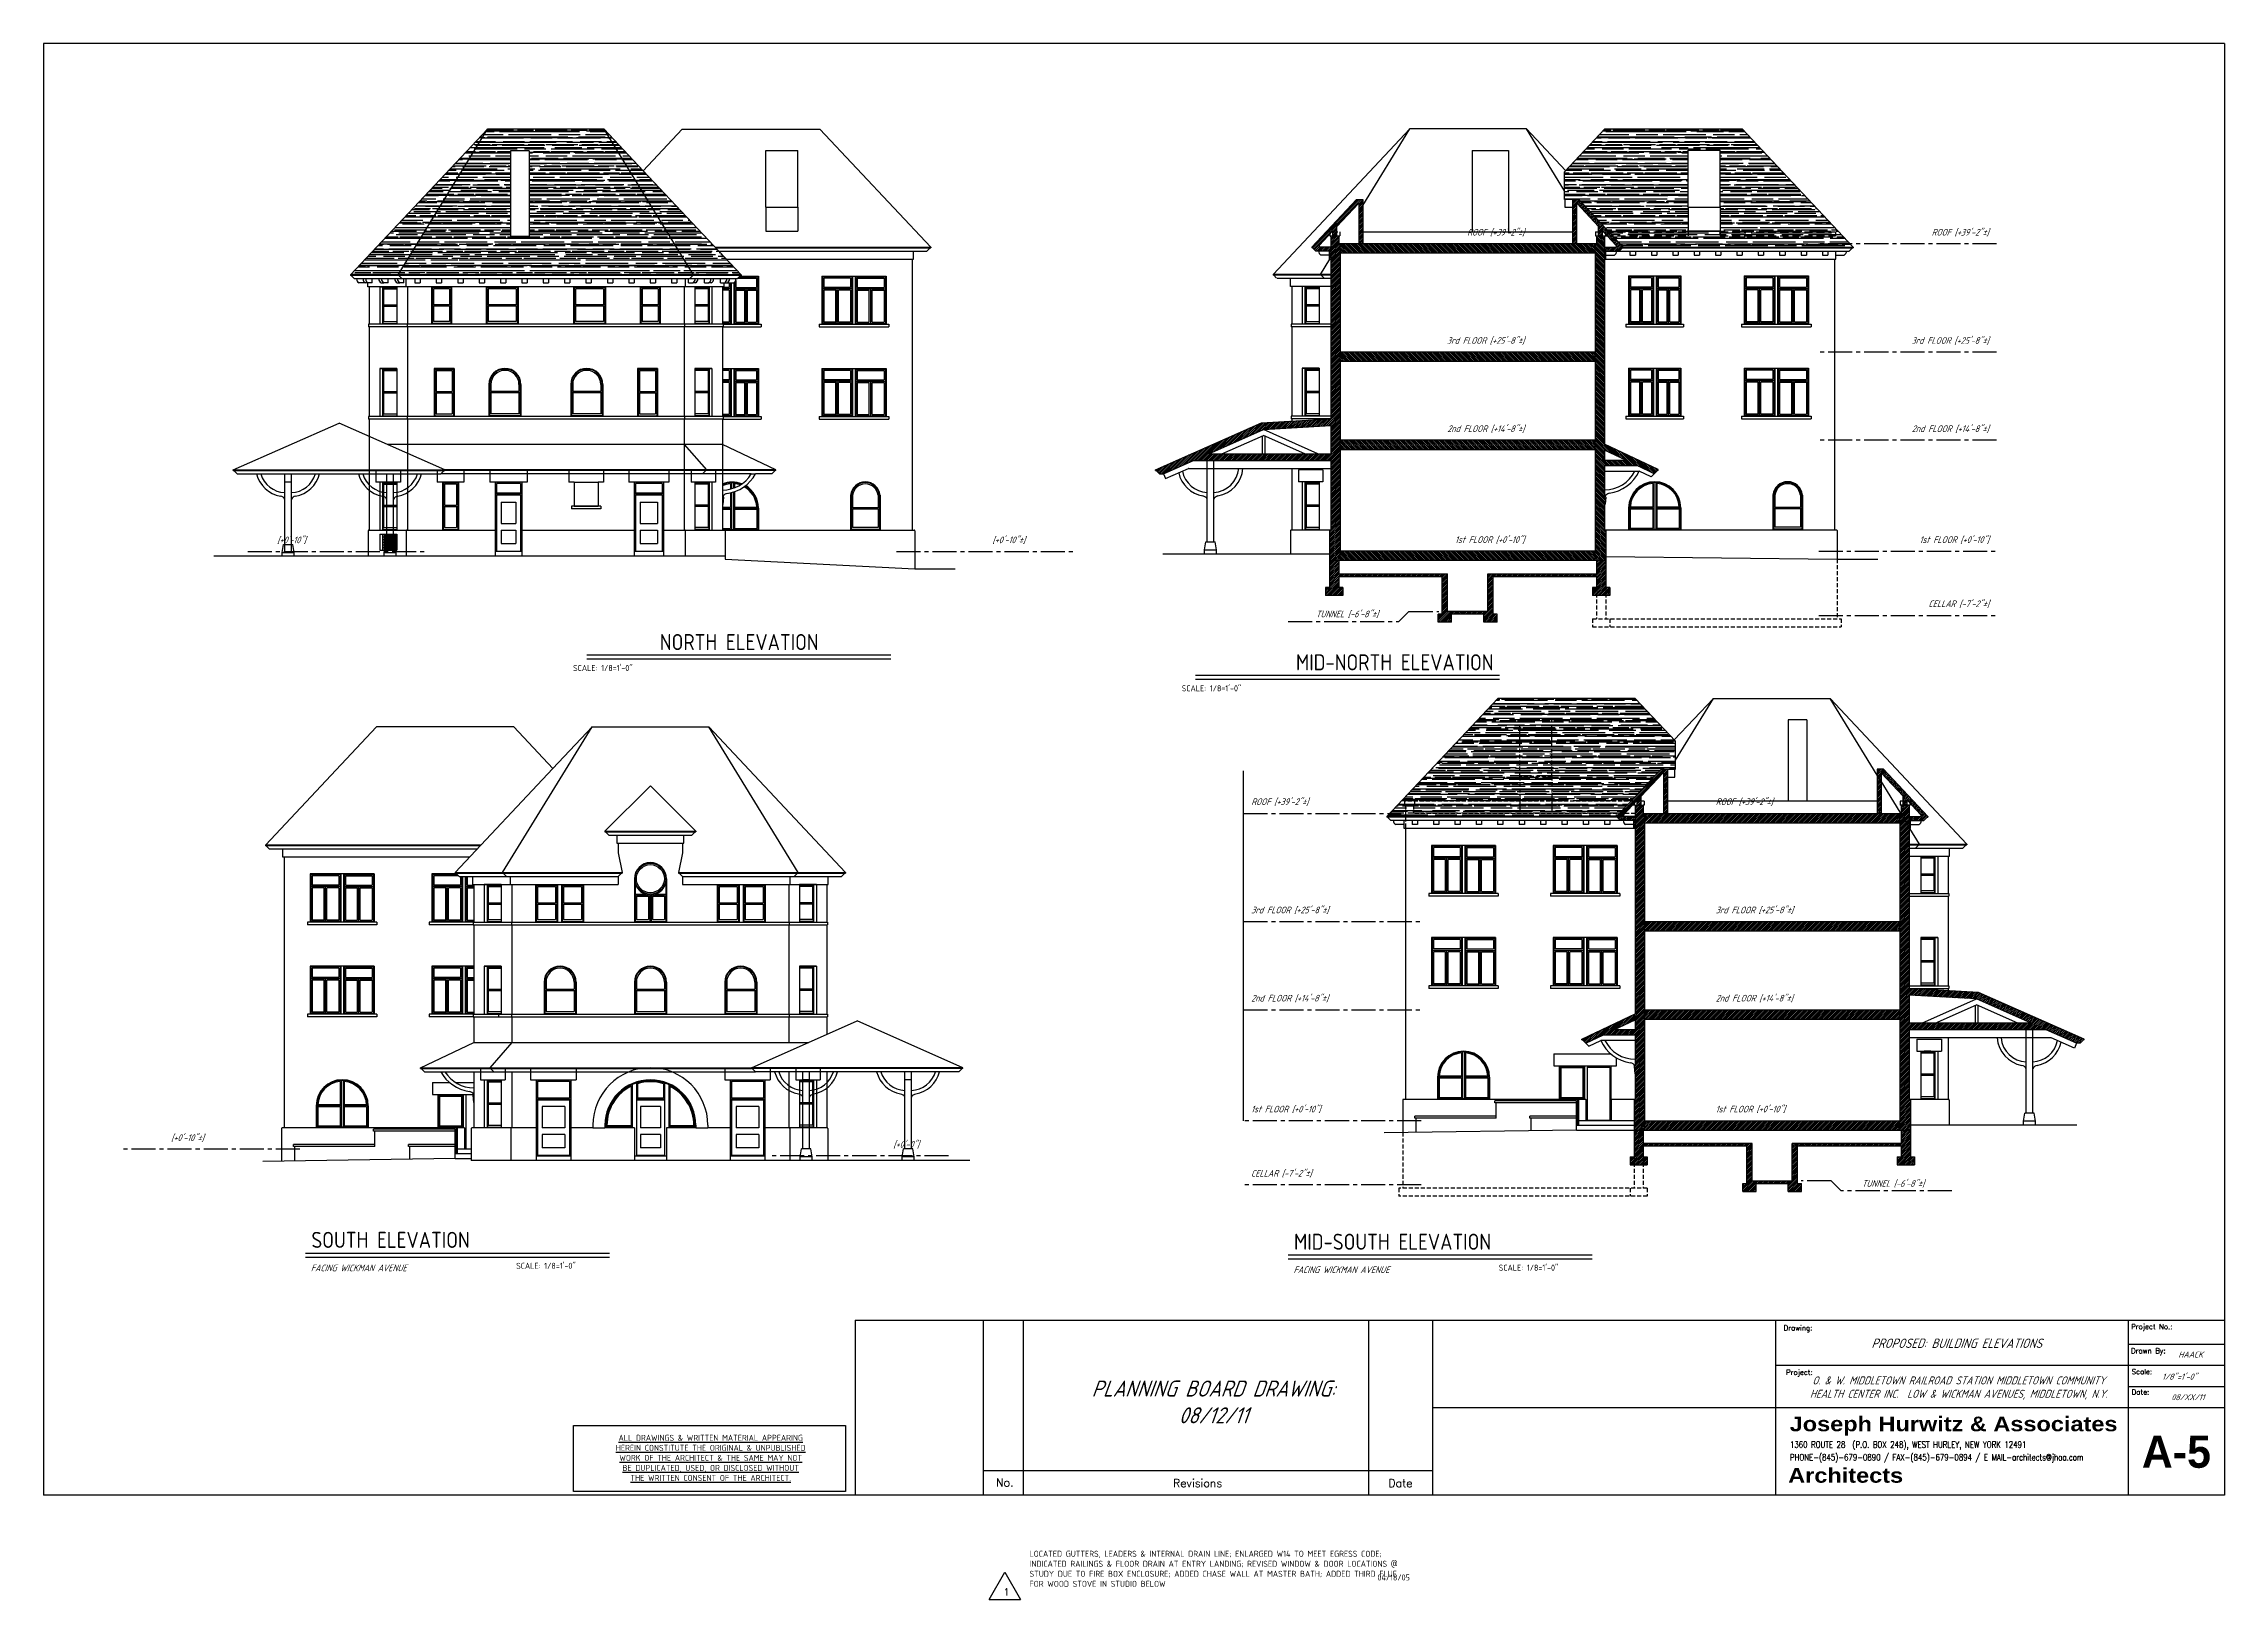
# Model space of a CAD drawing. Extents: x -19386 to -11860, y 6921 to 9650.
# Drawn here: x -19386 to -16122, y 6921 to 9249 of the extents above; entities that cross this region are included whole.
import ezdxf

# ---------------------------------------------------------------- set-up
doc = ezdxf.new("R2010")
doc.units = 0
doc.header["$LTSCALE"] = 96
doc.header["$MEASUREMENT"] = 0
doc.linetypes.add('CENTER2', pattern=[1.125, 0.75, -0.125, 0.125, -0.125])
doc.linetypes.add('HIDDEN2', pattern=[0.1875, 0.125, -0.0625])
doc.layers.get('0').update_dxf_attribs({"linetype": 'CONTINUOUS'})
for name, color, linetype in [('A-ANNO-NOTE', 1, 'CONTINUOUS'), ('A-ANNO-TEXT-02', 1, 'CONTINUOUS'), ('A-ANNO-TTLB', 1, 'CONTINUOUS'), ('A-BLDG-ELEV', 1, 'CONTINUOUS'), ('A-BLDG-SECT', 2, 'CONTINUOUS'), ('A-CNPY-CLMN', 254, 'CONTINUOUS'), ('A-EXST-CNST-HIDN', 252, 'HIDDEN2'), ('A-FLOR-ELEV', 3, 'CENTER2'), ('A-FLOR-IDEN', 1, 'CONTINUOUS'), ('A-ROOF-PATT', 253, 'CONTINUOUS'), ('A-WALL-HATCH', 252, 'CONTINUOUS'), ('SITE-GRAD', 4, 'CONTINUOUS'), ('TEXT', 1, 'CONTINUOUS')]:
    doc.layers.add(name, color=color, linetype=linetype)
doc.layers.add('A-ANNO-NPLT', color=6, linetype='CONTINUOUS', plot=False)
doc.layers.add('A-DEMO', color=252, linetype='HIDDEN2', plot=False)
doc.styles.add('Arial Black', font='', dxfattribs={"height": 12})
doc.styles.add('DIMENSIONS', font='architxt.shx', dxfattribs={"height": 9})
doc.styles.add('NOTES', font='architxt.shx', dxfattribs={"height": 9})
doc.styles.add('OFFICE', font='architxt.shx', dxfattribs={"height": 12})
doc.styles.add('ROMANS', font='romans.shx')
doc.styles.get("Standard").update_dxf_attribs({"font": 'architxt.shx', "height": 24})
doc.styles.add('STYLE2', font='romab___.ttf', dxfattribs={"height": 36})
doc.styles.get('Arial Black').set_extended_font_data('Arial Black')
pattern_1 = [(45, (-28567.2255, 14670.3481), (-1.32582521, 1.32582521), [])]
pattern_2 = [(135, (-5487.0391, 15522.5491), (1.32582521, 1.32582521), [])]
pattern_3 = [(45, (-21421.0928, 14573.4708), (-1.3258252, 1.3258252), [])]
pattern_4 = [(0, (-21421.093, 14573.471), (17.6, 8), [120, -16, 40, -8]), (0, (-21410.453, 14577.471), (-8, 10.64), [24, -2.64, 48, -6]), (0, (-21417.093, 14580.271), (41.6, 5.36), [64, -11.2, 32, -8])]

msp = doc.modelspace()

# ---------------------------------------------------------------- texts
at = {"layer": 'A-ANNO-NOTE', "attachment_point": 1}
for s, insert, char_height, width, style in [('{\\Q20;HAACK}', (-16191.5, 7291.6), 9, 79.988, 'DIMENSIONS'), ('{\\Q20;1/8"=1\'-0"}', (-16215.8, 7258.5), 9, 79.988, 'DIMENSIONS'), ('{\\Q20;08/XX/11}', (-16201.9, 7227.8), 9, 79.988, 'DIMENSIONS'), ('{\\C2;1}', (-17947.9, 6937.9), 12, 55.5, 'NOTES')]:
    msp.add_mtext(s, dxfattribs=dict(at, insert=insert, char_height=char_height, width=width, style=style))
at = {"layer": 'A-ANNO-TEXT-02', "style": 'OFFICE'}
msp.add_text('                                SCALE: 1/8=1\'-0"', height=9, rotation=360, dxfattribs=at).set_placement((-18772.3, 8310))
for p in [(-17861.3, 8279.6), (-18857.5, 7415.4), (-17386.8, 7412.6)]:
    msp.add_text('                                SCALE: 1/8=1\'-0"', height=9, dxfattribs=at).set_placement(p)
at = {"layer": 'A-ANNO-TEXT-02', "color": 2, "char_height": 24, "width": 451.5}
for s, insert, attachment_point in [('NORTH ELEVATION', (-18226.5, 8365.3), 3), ('MID-NORTH ELEVATION', (-17216.4, 8335), 3), ('SOUTH ELEVATION', (-18985.6, 7470.7), 1), ('MID-SOUTH ELEVATION', (-17515, 7467.9), 1), ('{\\Q20;PLANNING BOARD DRAWING: 08/12/11}', (-17635.7, 7248.2), 2)]:
    msp.add_mtext(s, dxfattribs=dict(at, insert=insert, attachment_point=attachment_point))
at = {"layer": 'A-ANNO-TTLB', "color": 1}
for s, height, style, p in [('Drawing:', 7.68, 'ROMANS', (-16782.2, 7323.2)), ('Project No.:', 7.68, 'ROMANS', (-16262, 7325.1)), ('Drawn By:', 7.68, 'ROMANS', (-16262.1, 7288.9)), ('Project:', 7.68, 'ROMANS', (-16778.5, 7256.7)), ('Scale:', 7.68, 'ROMANS', (-16261.2, 7257.7)), ('Date:', 7.68, 'ROMANS', (-16261.2, 7227.1)), ('Joseph Hurwitz & Associates', 22, 'Arial Black', (-16773.1, 7172.3)), ('Architects', 22, 'Arial Black', (-16775.3, 7095.3)), ('No.', 12, 'ROMANS', (-17961, 7089.6)), ('Revisions', 12, 'ROMANS', (-17696, 7088.8)), ('Date', 12, 'ROMANS', (-17373.7, 7088.8))]:
    msp.add_text(s, height=height, dxfattribs=dict(at, style=style)).set_placement(p)
at = {"layer": 'A-ANNO-TTLB', "color": 1, "style": 'ROMANS', "width": 0.8}
for s, p in [('1360 ROUTE 28  (P.O. BOX 248), WEST HURLEY, NEW YORK 12491', (-16772.7, 7147.6)), ('PHONE-(845)-679-0890 / FAX-(845)-679-0894 / E MAIL-architects@jhaa.com', (-16772.7, 7128.6))]:
    msp.add_text(s, height=9.6, dxfattribs=at).set_placement(p)
at = {"layer": 'A-ANNO-TTLB', "color": 1}
msp.add_text('04/18/05', height=9, dxfattribs=at).set_placement((-17390.1, 6949))
at = {"layer": 'A-ANNO-TTLB', "color": 2, "attachment_point": 5}
for s, insert, char_height, width in [('{\\Q20;PROPOSED: BUILDING ELEVATIONS}', (-16523.2, 7304), 14, 351.705), (' \\P{\\Q20;O. & W. MIDDLETOWN RAILROAD STATION MIDDLETOWN COMMUNITY HEALTH CENTER INC.  LOW & WICKMAN AVENUES, MIDDLETOWN, N.Y.}', (-16520.1, 7247), 12, 456.057)]:
    msp.add_mtext(s, dxfattribs=dict(at, insert=insert, char_height=char_height, width=width))
at = {"layer": 'A-ANNO-TTLB', "color": 1}
for s, insert, char_height, width, attachment_point, style in [('{\\fStencil|b1|i0|c0|p2;A-5}', (-16194.3, 7141.3), 48, 120.634, 5, 'STYLE2'), ('LOCATED GUTTERS, LEADERS & INTERNAL DRAIN LINE; ENLARGED W14 TO MEET EGRESS CODE; INDICATED RAILINGS & FLOOR DRAIN AT ENTRY LANDING; REVISED WINDOW & DOOR LOCATIONS @ STUDY DUE TO FIRE BOX ENCLOSURE; ADDED CHASE WALL AT MASTER BATH; ADDED THIRD FLUE FOR WOOD STOVE IN STUDIO BELOW', (-17910.8, 6993.5), 9, 498.125, 1, 'NOTES')]:
    msp.add_mtext(s, dxfattribs=dict(at, insert=insert, char_height=char_height, width=width, attachment_point=attachment_point, style=style))
at = {"layer": 'A-FLOR-IDEN', "color": 2, "char_height": 10, "style": 'NOTES'}
for s, insert, width, attachment_point in [('{\\Q20;ROOF [+39\'-2"%%P]}', (-17170.4, 8966.1), 202.934, 6), ('{\\Q20;ROOF [+39\'-2"%%P]}', (-16475.2, 8966.1), 202.934, 6), ('{\\Q20;3rd FLOOR [+25\'-8"%%P]}', (-17170.4, 8804.1), 202.934, 6), ('{\\Q20;3rd FLOOR [+25\'-8"%%P]}', (-16475.2, 8804.1), 202.934, 6), ('{\\Q20;2nd FLOOR [+14\'-8"%%P]}', (-17170.4, 8672.1), 202.934, 6), ('{\\Q20;2nd FLOOR [+14\'-8"%%P]}', (-16475.2, 8672.1), 202.934, 6), ('{\\Q20;[+0\'-10"]}', (-19036.9, 8505.7), 158.057, 4), ('{\\Q20;[+0\'-10"%%P]}', (-17966.4, 8505.7), 158.057, 4), ('{\\Q20;1st FLOOR [+0\'-10"]}', (-17170.1, 8506.1), 158.057, 6), ('{\\Q20;1st FLOOR [+0\'-10"]}', (-16474.8, 8506.1), 158.057, 6), ('{\\Q20;TUNNEL [-6\'-8"%%P]}', (-17389, 8394.8), 158.057, 6), ('{\\Q20;CELLAR [-7\'-2"%%P]}', (-16474.8, 8410.1), 158.057, 6), ('{\\Q20;ROOF [+39\'-2"%%P]}', (-17579.1, 8113.9), 202.934, 4), ('{\\Q20;ROOF [+39\'-2"%%P]}', (-16883.8, 8113.9), 202.934, 4), ('{\\Q20;3rd FLOOR [+25\'-8"%%P]}', (-17579.1, 7951.9), 202.934, 4), ('{\\Q20;3rd FLOOR [+25\'-8"%%P]}', (-16883.8, 7951.9), 202.934, 4), ('{\\Q20;2nd FLOOR [+14\'-8"%%P]}', (-17579.1, 7819.9), 202.934, 4), ('{\\Q20;2nd FLOOR [+14\'-8"%%P]}', (-16883.8, 7819.9), 202.934, 4), ('{\\Q20;1st FLOOR [+0\'-10"]}', (-17579.4, 7653.9), 158.057, 4), ('{\\Q20;1st FLOOR [+0\'-10"]}', (-16884.1, 7653.9), 158.057, 4), ('{\\Q20;[+0\'-10"%%P]}', (-19146.7, 7611.1), 158.057, 6), ('{\\Q20;[+0\'-0"]}', (-18076.2, 7601.1), 158.057, 6), ('{\\Q20;CELLAR [-7\'-2"%%P]}', (-17579.4, 7557.9), 158.057, 4), ('{\\Q20;CELLAR [-7\'-2"%%P]}', (-17579.4, 7557.9), 158.057, 4), ('{\\Q20;TUNNEL [-6\'-8"%%P]}', (-16665.2, 7542.6), 158.057, 4), ('{\\Q20;FACING WICKMAN AVENUE}', (-18986.5, 7416.8), 314.72, 4), ('{\\Q20;FACING WICKMAN AVENUE}', (-17515.8, 7414), 314.72, 4)]:
    msp.add_mtext(s, dxfattribs=dict(at, insert=insert, width=width, attachment_point=attachment_point))
at = {"layer": 'TEXT', "insert": (-18388, 7167), "char_height": 9, "width": 376.5, "attachment_point": 2, "style": 'NOTES'}
msp.add_mtext('{\\LALL DRAWINGS & WRITTEN MATERIAL APPEARING\\PHEREIN CONSTITUTE THE ORIGINAL & UNPUBLISHED\\PWORK OF THE ARCHITECT & THE SAME MAY NOT\\PBE DUPLICATED, USED, OR DISCLOSED WITHOUT\\PTHE WRITTEN CONSENT OF THE ARCHITECT.}', dxfattribs=at)

# ---------------------------------------------------------------- hatches: boundary and pattern name
at = {"layer": 'A-ROOF-PATT'}
h = msp.add_hatch(dxfattribs=at)
h.set_pattern_fill('AR-RROOF', color=252, scale=8, style=0)
h.set_pattern_definition(pattern_4)
h.paths.add_polyline_path([(-18722.1, 9120.9), (-18927, 8902.9), (-18856, 8902.9)])
h.paths.add_polyline_path([(-18489, 9058.6), (-18547.5, 9120.9), (-18413.6, 8902.9), (-18342.6, 8902.9)])
h = msp.add_hatch(dxfattribs=at)
h.set_pattern_fill('AR-RROOF', color=256, scale=8, style=0)
h.set_pattern_definition(pattern_4)
h.paths.add_polyline_path([(-18547.5, 9120.9), (-18722.1, 9120.9), (-18856, 8902.9), (-18413.6, 8902.9)])
h.paths.add_polyline_path([(-18659.6, 8960.9), (-18687.6, 8960.9), (-18687.6, 9088.6), (-18659.6, 9088.6)], flags=16)
h = msp.add_hatch(dxfattribs=at)
h.set_pattern_fill('AR-RROOF', color=256, scale=8, style=0)
h.set_pattern_definition(pattern_4)
h.paths.add_polyline_path([(-16844.2, 9121.2), (-17049.9, 9121.2), (-17110.1, 9057.2), (-17110.1, 9015.5), (-17098.1, 9015.5), (-17088.8, 9015.5), (-17022.1, 8944.5), (-16678.1, 8944.5)])
h.paths.add_polyline_path([(-16925.1, 9089.2), (-16877.1, 9089.2), (-16877.1, 9004.2), (-16877.1, 8968.5), (-16925.1, 8968.5), (-16925.1, 9004.2)], flags=16)
h = msp.add_hatch(dxfattribs=at)
h.set_pattern_fill('AR-RROOF', color=256, scale=8, style=0)
h.set_pattern_definition(pattern_4)
h.paths.add_polyline_path([(-16944.2, 8205), (-17004.3, 8269), (-17210.1, 8269), (-17376.2, 8092.3), (-17032.2, 8092.3), (-16965.4, 8163.3), (-16956.2, 8163.3), (-16944.2, 8163.3)])
at = {"layer": 'A-WALL-HATCH'}
h = msp.add_hatch(dxfattribs=at)
h.set_pattern_fill('ANSI31', color=256, scale=15, style=0)
h.set_pattern_definition(pattern_3)
h.paths.add_polyline_path([(-17451.1, 8975.1), (-17418.7, 9009.5), (-17418.1, 9009.5), (-17418.1, 8949.2), (-17412.1, 8949.2), (-17412.1, 9015.5), (-17421.3, 9015.5), (-17488.1, 8944.5), (-17488.1, 8943.5), (-17487.1, 8943.5), (-17482.1, 8938.5), (-17462.1, 8938.5), (-17462.1, 8926.5), (-17460.1, 8926.5), (-17460.1, 8944.5), (-17477.5, 8944.5), (-17477.5, 8946.9), (-17457.1, 8968.7), (-17457.1, 8961.2), (-17451.1, 8961.2)])
h = msp.add_hatch(dxfattribs=at)
h.set_pattern_fill('ANSI31', color=256, scale=15, style=0)
h.set_pattern_definition(pattern_3)
h.paths.add_polyline_path([(-17092.1, 9009.5), (-17091.4, 9009.5), (-17059.1, 8975.1), (-17059.1, 8961.2), (-17053.1, 8961.2), (-17053.1, 8968.7), (-17032.6, 8946.9), (-17032.6, 8944.5), (-17050.1, 8944.5), (-17050.1, 8926.5), (-17048.1, 8926.5), (-17048.1, 8938.5), (-17028.1, 8938.5), (-17023.1, 8943.5), (-17022.1, 8943.5), (-17022.1, 8944.5), (-17088.8, 9015.5), (-17098.1, 9015.5), (-17098.1, 8949.2), (-17092.1, 8949.2)])
h = msp.add_hatch(dxfattribs=at)
h.set_pattern_fill('ANSI31', color=256, scale=15, style=0)
h.set_pattern_definition(pattern_3)
h.paths.add_polyline_path([(-17446.1, 8773.2), (-17446.1, 8787.2), (-17446.1, 8935.2), (-17446.1, 8949.2), (-17448.1, 8949.2), (-17448.1, 8961.2), (-17451.1, 8961.2), (-17457.1, 8961.2), (-17460.1, 8961.2), (-17460.1, 8944.5), (-17460.1, 8926.5), (-17460.1, 8687.2), (-17563.7, 8681.2), (-17722.1, 8611.2), (-17722.1, 8610.2), (-17721.1, 8610.2), (-17716.1, 8605.2), (-17710.5, 8605.2), (-17665.2, 8625.2), (-17645.1, 8625.2), (-17635.1, 8625.2), (-17460.1, 8625.2), (-17460.1, 8521, 0.643594), (-17461.7, 8520.2), (-17461.7, 8475.2), (-17448.1, 8475.2), (-17446.1, 8475.2), (-17446.1, 8489.2), (-17446.1, 8641.2), (-17446.1, 8655.2)])
h.paths.add_polyline_path([(-17460.1, 8677.2), (-17460.1, 8635.2), (-17642.6, 8635.2), (-17560.8, 8671.4)], flags=16)
h = msp.add_hatch(dxfattribs=at)
h.set_pattern_fill('ANSI31', color=256, scale=15, style=0)
h.set_pattern_definition(pattern_2)
h.paths.add_polyline_path([(-17064.1, 8489.2), (-17064.1, 8475.2), (-17446.1, 8475.2), (-17446.1, 8489.2)])
h.paths.add_polyline_path([(-17064.1, 8655.2), (-17064.1, 8641.2), (-17446.1, 8641.2), (-17446.1, 8655.2)])
h.paths.add_polyline_path([(-17064.1, 8787.2), (-17064.1, 8773.2), (-17446.1, 8773.2), (-17446.1, 8787.2)])
h.paths.add_polyline_path([(-17446.1, 8949.2), (-17064.1, 8949.2), (-17064.1, 8935.2), (-17446.1, 8935.2)])
h = msp.add_hatch(dxfattribs=at)
h.set_pattern_fill('ANSI31', color=256, scale=15, style=0)
h.set_pattern_definition(pattern_2)
h.paths.add_polyline_path([(-17018.2, 8625.3), (-17050.1, 8640.4), (-17050.1, 8625.3)], flags=16)
edge = h.paths.add_edge_path()
edge.add_line((-17050.1, 8961.2), (-17062.1, 8961.2))
edge.add_line((-17062.1, 8961.2), (-17062.1, 8949.2))
edge.add_line((-17062.1, 8949.2), (-17064.1, 8949.2))
edge.add_line((-17064.1, 8949.2), (-17064.1, 8475.2))
edge.add_line((-17064.1, 8475.2), (-17048.4, 8475.2))
edge.add_line((-17048.4, 8475.2), (-17048.4, 8520.2))
edge.add_arc((-17049.4, 8520.2), 1, 0, 90)
edge.add_line((-17049.4, 8521.2), (-17050.1, 8521.2))
edge.add_line((-17050.1, 8521.2), (-17050.1, 8559.2))
edge.add_line((-17050.1, 8559.2), (-17049.6, 8559.2))
edge.add_arc((-17049.6, 8559.5), 0.25, 270, 354.8056)
edge.add_line((-17049.4, 8559.5), (-17048.4, 8570.2))
edge.add_arc((-17049.4, 8570.2), 1, 360, 450)
edge.add_line((-17049.4, 8571.2), (-17050.1, 8571.2))
edge.add_line((-17050.1, 8571.2), (-17050.1, 8617.3))
edge.add_line((-17050.1, 8617.3), (-17001.3, 8617.3))
edge.add_line((-17001.3, 8617.3), (-16976.1, 8605.3))
edge.add_line((-16976.1, 8605.3), (-16971.1, 8610.3))
edge.add_line((-16971.1, 8610.3), (-16970.1, 8610.3))
edge.add_line((-16970.1, 8610.3), (-16970.1, 8611.3))
edge.add_line((-16970.1, 8611.3), (-17050.1, 8649.3))
edge.add_line((-17050.1, 8649.3), (-17050.1, 8961.2))
h = msp.add_hatch(dxfattribs=at)
h.set_pattern_fill('ANSI31', color=256, scale=15, style=0)
h.set_pattern_definition(pattern_3)
h.paths.add_polyline_path([(-17461.7, 8475.2), (-17461.7, 8435.2), (-17467.7, 8435.2), (-17467.7, 8423.2), (-17442.1, 8423.2), (-17442.1, 8435.2), (-17448.1, 8435.2), (-17448.1, 8451.2), (-17293.1, 8451.2), (-17293.1, 8395.2), (-17299.1, 8395.2), (-17299.1, 8383.2), (-17279.1, 8383.2), (-17279.1, 8395.2), (-17231.1, 8395.2), (-17231.1, 8383.2), (-17211.1, 8383.2), (-17211.1, 8395.2), (-17217.1, 8395.2), (-17217.1, 8451.2), (-17062.1, 8451.2), (-17062.1, 8435.2), (-17062.1, 8423.2), (-17048.4, 8423.2), (-17048.4, 8435.2), (-17048.4, 8475.2), (-17062.1, 8475.2), (-17062.1, 8455.2), (-17225.1, 8455.2), (-17225.1, 8399.2), (-17285.1, 8399.2), (-17285.1, 8455.2), (-17448.1, 8455.2), (-17448.1, 8475.2)])
h = msp.add_hatch(dxfattribs=at)
h.set_pattern_fill('ANSI31', color=256, scale=15, style=0)
h.set_pattern_definition(pattern_3)
h.paths.add_polyline_path([(-17048.4, 8423.2), (-17042.4, 8423.2), (-17042.4, 8435.2), (-17048.4, 8435.2)])
h.paths.add_polyline_path([(-17068.1, 8435.2), (-17068.1, 8423.2), (-17062.1, 8423.2), (-17062.1, 8435.2)])
h = msp.add_hatch(dxfattribs=at)
h.set_pattern_fill('ANSI31', color=256, scale=15, style=0)
h.set_pattern_definition(pattern_3)
h.paths.add_polyline_path([(-16995.2, 8122.9), (-16962.8, 8157.3), (-16962.2, 8157.3), (-16962.2, 8097), (-16956.2, 8097), (-16956.2, 8163.3), (-16965.4, 8163.3), (-17032.2, 8092.3), (-17032.2, 8091.3), (-17031.2, 8091.3), (-17026.2, 8086.3), (-17006.2, 8086.3), (-17006.2, 8074.3), (-17004.2, 8074.3), (-17004.2, 8092.3), (-17021.6, 8092.3), (-17021.6, 8094.7), (-17001.2, 8116.5), (-17001.2, 8109), (-16995.2, 8109)])
h = msp.add_hatch(dxfattribs=at)
h.set_pattern_fill('ANSI31', color=256, scale=15, style=0)
h.set_pattern_definition(pattern_3)
h.paths.add_polyline_path([(-16632.9, 8163.3), (-16642.2, 8163.3), (-16642.2, 8097), (-16636.2, 8097), (-16636.2, 8157.3), (-16635.5, 8157.3), (-16603.2, 8122.9), (-16603.2, 8109), (-16597.2, 8109), (-16597.2, 8116.5), (-16576.7, 8094.7), (-16576.7, 8092.3), (-16594.2, 8092.3), (-16594.2, 8074.3), (-16592.2, 8074.3), (-16592.2, 8086.3), (-16572.2, 8086.3), (-16567.2, 8091.3), (-16566.2, 8091.3), (-16566.2, 8092.3)])
h = msp.add_hatch(dxfattribs=at)
h.set_pattern_fill('ANSI31', color=256, scale=15, style=0)
h.set_pattern_definition(pattern_1)
h.paths.add_polyline_path([(-17036.1, 7773), (-17004.2, 7788.2), (-17004.2, 7773)], flags=16)
edge = h.paths.add_edge_path()
edge.add_line((-16992.2, 8109), (-17004.2, 8109))
edge.add_line((-17004.2, 8109), (-17004.2, 7797))
edge.add_line((-17004.2, 7797), (-17084.2, 7759.1))
edge.add_line((-17084.2, 7759.1), (-17084.2, 7758.1))
edge.add_line((-17084.2, 7758.1), (-17083.2, 7758.1))
edge.add_line((-17083.2, 7758.1), (-17078.2, 7753.1))
edge.add_line((-17078.2, 7753.1), (-17052.9, 7765))
edge.add_line((-17052.9, 7765), (-17004.2, 7765))
edge.add_line((-17004.2, 7765), (-17004.2, 7719))
edge.add_line((-17004.2, 7719), (-17004.8, 7719))
edge.add_arc((-17004.8, 7718), 1, 90, 180)
edge.add_line((-17005.8, 7718), (-17004.9, 7707.3))
edge.add_arc((-17004.6, 7707.3), 0.25, 185.1944, 270)
edge.add_line((-17004.6, 7707), (-17004.2, 7707))
edge.add_line((-17004.2, 7707), (-17004.2, 7669))
edge.add_line((-17004.2, 7669), (-17004.8, 7669))
edge.add_arc((-17004.8, 7668), 1, 90, 180)
edge.add_line((-17005.8, 7668), (-17005.8, 7623))
edge.add_line((-17005.8, 7623), (-16990.2, 7623))
edge.add_line((-16990.2, 7623), (-16990.2, 8097))
edge.add_line((-16990.2, 8097), (-16992.2, 8097))
edge.add_line((-16992.2, 8097), (-16992.2, 8109))
h = msp.add_hatch(dxfattribs=at)
h.set_pattern_fill('ANSI31', color=256, scale=15, style=0)
h.set_pattern_definition(pattern_1)
h.paths.add_polyline_path([(-16990.2, 7637), (-16990.2, 7623), (-16608.2, 7623), (-16608.2, 7637)])
h.paths.add_polyline_path([(-16990.2, 7803), (-16990.2, 7789), (-16608.2, 7789), (-16608.2, 7803)])
h.paths.add_polyline_path([(-16990.2, 7935), (-16990.2, 7921), (-16608.2, 7921), (-16608.2, 7935)])
h.paths.add_polyline_path([(-16608.2, 8097), (-16990.2, 8097), (-16990.2, 8083), (-16608.2, 8083)])
h = msp.add_hatch(dxfattribs=at)
h.set_pattern_fill('ANSI31', color=256, scale=15, style=0)
h.set_pattern_definition(pattern_3)
h.paths.add_polyline_path([(-16490.6, 7829), (-16594.2, 7835), (-16594.2, 8074.3), (-16594.2, 8092.3), (-16594.2, 8109), (-16597.2, 8109), (-16603.2, 8109), (-16606.2, 8109), (-16606.2, 8097), (-16608.2, 8097), (-16608.2, 8083), (-16608.2, 7935), (-16608.2, 7921), (-16608.2, 7803), (-16608.2, 7789), (-16608.2, 7637), (-16608.2, 7623), (-16606.2, 7623), (-16592.5, 7623), (-16592.5, 7668, 0.414214), (-16593.5, 7669), (-16594.2, 7669), (-16594.2, 7773), (-16419.2, 7773), (-16409.2, 7773), (-16389, 7773), (-16343.8, 7753.1, 0.104421), (-16343.7, 7753), (-16338.2, 7753), (-16333.2, 7758), (-16332.2, 7758), (-16332.2, 7759)])
h.paths.add_polyline_path([(-16594.2, 7825), (-16493.4, 7819.2), (-16411.6, 7783), (-16594.2, 7783)], flags=16)
h = msp.add_hatch(dxfattribs=at)
h.set_pattern_fill('ANSI31', color=256, scale=15, style=0)
h.set_pattern_definition(pattern_3)
h.paths.add_polyline_path([(-16823.2, 7543), (-16775.2, 7543), (-16775.2, 7531), (-16755.2, 7531), (-16755.2, 7543), (-16761.2, 7543), (-16761.2, 7599), (-16606.2, 7599), (-16606.2, 7583), (-16612.2, 7583), (-16612.2, 7571), (-16586.5, 7571), (-16586.5, 7583), (-16592.5, 7583), (-16592.5, 7623), (-16606.2, 7623), (-16606.2, 7603), (-16769.2, 7603), (-16769.2, 7547), (-16829.2, 7547), (-16829.2, 7603), (-16992.2, 7603), (-16992.2, 7623), (-17005.8, 7623), (-17005.8, 7583), (-17005.8, 7571), (-16992.2, 7571), (-16992.2, 7583), (-16992.2, 7599), (-16837.2, 7599), (-16837.2, 7543), (-16843.2, 7543), (-16843.2, 7531), (-16823.2, 7531)])
h.paths.add_polyline_path([(-16986.2, 7583), (-16992.2, 7583), (-16992.2, 7571), (-16986.2, 7571)], flags=17)
h.paths.add_polyline_path([(-17005.8, 7583), (-17011.8, 7583), (-17011.8, 7571), (-17005.8, 7571)])

# ---------------------------------------------------------------- linework, layer by layer
at = {"color": 252}
for p, q in [((-18899, 8660.9), (-18899, 8604.9)), ((-18842, 8648.9), (-18842, 8604.9)), ((-18427.6, 8648.9), (-18427.6, 8604.9)), ((-18370.6, 8648.9), (-18370.6, 8604.9))]:
    msp.add_line(p, q, dxfattribs=at)
at = {"layer": 'A-ANNO-NOTE'}
for p, q in [((-17971.4, 6920.7), (-17948, 6961.4)), ((-17948, 6961.4), (-17924.5, 6920.7)), ((-17971.4, 6920.7), (-17924.5, 6920.7))]:
    msp.add_line(p, q, dxfattribs=at)
at = {"layer": 'A-ANNO-NPLT'}
for p, q in [((-17460.1, 8961.2), (-17448.1, 8961.2)), ((-17446.1, 8935.2), (-17446.1, 8949.2)), ((-17064.1, 8935.2), (-17064.1, 8949.2)), ((-17446.1, 8773.2), (-17446.1, 8787.2)), ((-17064.1, 8773.2), (-17064.1, 8787.2)), ((-17563.7, 8681.2), (-17563.7, 8681.2)), ((-17446.1, 8641.2), (-17446.1, 8655.2)), ((-17064.1, 8641.2), (-17064.1, 8655.2)), ((-18857.9, 8514.9), (-18857.9, 8490.9)), ((-17446.1, 8475.2), (-17446.1, 8489.2)), ((-17064.1, 8475.2), (-17064.1, 8489.2)), ((-17448.1, 8475.2), (-17461.7, 8475.2)), ((-17048.4, 8475.2), (-17062.1, 8475.2)), ((-17590.8, 7637), (-17590.8, 8160.4)), ((-16642.2, 8154.2), (-16593.1, 8074.3)), ((-16990.2, 8083), (-16990.2, 8097)), ((-16608.2, 8083), (-16608.2, 8097)), ((-16990.2, 7921), (-16990.2, 7935)), ((-16608.2, 7921), (-16608.2, 7935)), ((-16990.2, 7789), (-16990.2, 7803)), ((-16608.2, 7789), (-16608.2, 7803)), ((-16490.6, 7829), (-16490.6, 7829)), ((-17005.8, 7623), (-16992.2, 7623)), ((-16990.2, 7623), (-16990.2, 7637)), ((-16608.2, 7623), (-16608.2, 7637)), ((-16606.2, 7623), (-16592.5, 7623))]:
    msp.add_line(p, q, dxfattribs=at)
at = {"layer": 'A-ANNO-TEXT-02', "color": 5}
for p, q in [((-18118.5, 8333.6), (-18573.6, 8333.6)), ((-17207.5, 8303.2), (-17662.6, 8303.2)), ((-18994.6, 7439), (-18539.5, 7439)), ((-17523.9, 7436.2), (-17068.8, 7436.2))]:
    msp.add_line(p, q, dxfattribs=at)
at = {"layer": 'A-ANNO-TEXT-02', "color": 1}
for p, q in [((-18118.5, 8327.6), (-18573.6, 8327.6)), ((-17207.5, 8297.2), (-17662.6, 8297.2)), ((-18994.6, 7433), (-18539.5, 7433)), ((-17523.9, 7430.2), (-17068.8, 7430.2))]:
    msp.add_line(p, q, dxfattribs=at)
at = {"layer": 'A-ANNO-TTLB', "color": 5}
for p, q in [((-16122.5, 9248.9), (-19386.5, 9248.9)), ((-19386.5, 9248.9), (-19386.5, 7076.9)), ((-16122.5, 9248.9), (-16122.5, 7076.9)), ((-16122.5, 7076.9), (-19386.5, 7076.9))]:
    msp.add_line(p, q, dxfattribs=at)
at = {"layer": 'A-ANNO-TTLB', "color": 2}
for p, q in [((-18171.7, 7338.5), (-17979.7, 7338.5)), ((-18171.7, 7338.5), (-18171.7, 7076.8)), ((-17979.7, 7076.8), (-17979.7, 7338.5)), ((-17919.7, 7076.8), (-17919.7, 7338.5)), ((-17403.6, 7338.5), (-17403.6, 7076.8)), ((-17307.6, 7338.5), (-16122.5, 7338.5)), ((-17307.6, 7338.5), (-17307.6, 7076.8)), ((-16794.5, 7338.5), (-16794.5, 7076.9)), ((-16265.9, 7076.9), (-16265.9, 7338.5)), ((-16265.9, 7302.7), (-16122.5, 7302.7)), ((-16794.5, 7271), (-16122.5, 7271)), ((-16794.5, 7271), (-16122.5, 7271)), ((-16265.9, 7239.4), (-16122.5, 7239.4)), ((-18593.4, 7181), (-18186.4, 7181)), ((-18593.4, 7082.3), (-18593.4, 7181)), ((-18186.4, 7181), (-18186.4, 7082.3)), ((-17307.6, 7207.7), (-16122.5, 7207.7)), ((-17307.6, 7113.1), (-17979.2, 7113.1)), ((-18186.4, 7082.3), (-18593.4, 7082.3))]:
    msp.add_line(p, q, dxfattribs=at)
at = {"layer": 'A-ANNO-TTLB', "color": 254}
msp.add_line((-17979.7, 7338.5), (-17307.6, 7338.5), dxfattribs=at)
at = {"layer": 'A-BLDG-ELEV'}
for p, q in [((-18927, 8902.9), (-18722.1, 9120.9)), ((-18856, 8902.9), (-18722.1, 9120.9)), ((-18547.5, 9120.9), (-18722.1, 9120.9)), ((-18547.5, 9120.9), (-18489, 9058.6)), ((-18413.6, 8902.9), (-18547.5, 9120.9)), ((-17049.9, 9121.2), (-17110.1, 9057.2)), ((-17049.9, 9121.2), (-16844.2, 9121.2)), ((-16844.2, 9121.2), (-16678.1, 8944.5)), ((-17110.1, 9015.5), (-17110.1, 9057.2)), ((-17098.1, 9015.5), (-17110.1, 9015.5)), ((-17109.1, 9003.5), (-17109.1, 9015.5)), ((-17098.1, 9003.5), (-17109.1, 9003.5)), ((-17022.1, 8944.5), (-16678.1, 8944.5)), ((-17022.1, 8943.5), (-16679.1, 8943.5)), ((-16679.1, 8943.5), (-16684.1, 8938.5)), ((-16679.1, 8943.5), (-16678.1, 8943.5)), ((-16678.1, 8944.5), (-16678.1, 8943.5)), ((-17048.1, 8926.5), (-16704.1, 8926.5)), ((-17028.1, 8938.5), (-16684.1, 8938.5)), ((-17012.1, 8938.5), (-17012.1, 8932.5)), ((-17012.1, 8932.5), (-17004.1, 8932.5)), ((-17004.1, 8938.5), (-17004.1, 8932.5)), ((-16980.1, 8938.5), (-16980.1, 8932.5)), ((-16980.1, 8932.5), (-16972.1, 8932.5)), ((-16972.1, 8938.5), (-16972.1, 8932.5)), ((-16948.1, 8938.5), (-16948.1, 8932.5)), ((-16948.1, 8932.5), (-16940.1, 8932.5)), ((-16940.1, 8938.5), (-16940.1, 8932.5)), ((-16916.1, 8938.5), (-16916.1, 8932.5)), ((-16916.1, 8932.5), (-16908.1, 8932.5)), ((-16908.1, 8938.5), (-16908.1, 8932.5)), ((-16884.1, 8938.5), (-16884.1, 8932.5)), ((-16884.1, 8932.5), (-16876.1, 8932.5)), ((-16876.1, 8938.5), (-16876.1, 8932.5)), ((-16852.1, 8938.5), (-16852.1, 8932.5)), ((-16852.1, 8932.5), (-16844.1, 8932.5)), ((-16844.1, 8938.5), (-16844.1, 8932.5)), ((-16820.1, 8938.5), (-16820.1, 8932.5)), ((-16820.1, 8932.5), (-16812.1, 8932.5)), ((-16812.1, 8938.5), (-16812.1, 8932.5)), ((-16788.1, 8938.5), (-16788.1, 8932.5)), ((-16788.1, 8932.5), (-16780.1, 8932.5)), ((-16780.1, 8938.5), (-16780.1, 8932.5)), ((-16756.1, 8938.5), (-16756.1, 8932.5)), ((-16756.1, 8932.5), (-16748.1, 8932.5)), ((-16748.1, 8938.5), (-16748.1, 8932.5)), ((-16724.1, 8938.5), (-16724.1, 8932.5)), ((-16724.1, 8932.5), (-16716.1, 8932.5)), ((-16716.1, 8938.5), (-16716.1, 8932.5)), ((-16706.1, 8926.5), (-16706.1, 8521.2)), ((-16704.1, 8926.5), (-16704.1, 8938.5)), ((-16704.1, 8932.5), (-16691.5, 8932.5)), ((-18342.6, 8902.9), (-18927, 8902.9)), ((-18927, 8902.9), (-18927, 8901.9)), ((-18343.6, 8901.9), (-18927, 8901.9)), ((-18926, 8901.9), (-18921, 8896.9)), ((-18350.3, 8896.9), (-18921, 8896.9)), ((-18900.9, 8890.9), (-18914.5, 8890.9)), ((-18901, 8884.9), (-18901, 8890.9)), ((-18370.6, 8884.9), (-18901, 8884.9)), ((-18894.6, 8890.9), (-18900.9, 8890.9)), ((-18899, 8884.9), (-18899, 8828.9)), ((-18894.6, 8890.9), (-18894.6, 8896.9)), ((-18883.4, 8884.9), (-18883.4, 8828.9)), ((-18883.4, 8884.9), (-18883.4, 8828.9)), ((-18883.4, 8884.9), (-18883.4, 8828.9)), ((-18883.4, 8884.9), (-18883.4, 8828.9)), ((-18883.4, 8884.8), (-18857.9, 8884.8)), ((-18879.1, 8884.9), (-18879.1, 8828.9)), ((-18878.6, 8883.8), (-18878.6, 8829.9)), ((-18878.6, 8883.8), (-18857.9, 8883.8)), ((-18877.6, 8881.8), (-18857.9, 8881.8)), ((-18877.6, 8881.8), (-18877.6, 8857.9)), ((-18870.9, 8890.9), (-18877.2, 8890.9)), ((-18870.9, 8890.9), (-18870.9, 8896.9)), ((-18857.9, 8884.9), (-18857.9, 8828.9)), ((-18857.9, 8884.9), (-18857.9, 8828.9)), ((-18857.9, 8884.9), (-18857.9, 8828.9)), ((-18857.9, 8884.9), (-18857.9, 8828.9)), ((-18856, 8902.9), (-18856, 8901.9)), ((-18855, 8901.9), (-18850, 8896.9)), ((-18847.1, 8890.9), (-18853.4, 8890.9)), ((-18847.1, 8890.9), (-18847.1, 8896.9)), ((-18844, 8884.9), (-18844, 8896.9)), ((-18842, 8884.9), (-18842, 8828.9)), ((-18830.7, 8896.9), (-18830.7, 8890.9)), ((-18830.7, 8890.9), (-18822.7, 8890.9)), ((-18822.7, 8896.9), (-18822.7, 8890.9)), ((-18806, 8884.9), (-18806, 8828.9)), ((-18806, 8884.9), (-18806, 8828.9)), ((-18777, 8883.9), (-18805, 8883.9)), ((-18805, 8883.9), (-18805, 8829.9)), ((-18779, 8881.9), (-18803, 8881.9)), ((-18803, 8881.9), (-18803, 8857.9)), ((-18798.7, 8896.9), (-18798.7, 8890.9)), ((-18798.7, 8890.9), (-18790.7, 8890.9)), ((-18790.7, 8896.9), (-18790.7, 8890.9)), ((-18779, 8881.9), (-18779, 8857.9)), ((-18777, 8883.9), (-18777, 8829.9)), ((-18776, 8884.9), (-18776, 8828.9)), ((-18776, 8884.9), (-18776, 8828.9)), ((-18776, 8884.9), (-18776, 8828.9)), ((-18766.7, 8896.9), (-18766.7, 8890.9)), ((-18766.7, 8890.9), (-18758.7, 8890.9)), ((-18758.7, 8896.9), (-18758.7, 8890.9)), ((-18734.7, 8896.9), (-18734.7, 8890.9)), ((-18734.7, 8890.9), (-18726.7, 8890.9)), ((-18726.7, 8896.9), (-18726.7, 8890.9)), ((-18724, 8884.9), (-18724, 8828.9)), ((-18724, 8884.9), (-18724, 8828.9)), ((-18677, 8883.9), (-18723, 8883.9)), ((-18723, 8883.9), (-18723, 8829.9)), ((-18679, 8881.9), (-18721, 8881.9)), ((-18721, 8881.9), (-18721, 8857.9)), ((-18702.7, 8896.9), (-18702.7, 8890.9)), ((-18702.7, 8890.9), (-18694.7, 8890.9)), ((-18694.7, 8896.9), (-18694.7, 8890.9)), ((-18679, 8881.9), (-18679, 8857.9)), ((-18677, 8883.9), (-18677, 8829.9)), ((-18676, 8884.9), (-18676, 8828.9)), ((-18676, 8884.9), (-18676, 8828.9)), ((-18676, 8884.9), (-18676, 8828.9)), ((-18670.7, 8896.9), (-18670.7, 8890.9)), ((-18670.7, 8890.9), (-18662.7, 8890.9)), ((-18662.7, 8896.9), (-18662.7, 8890.9)), ((-18638.7, 8896.9), (-18638.7, 8890.9)), ((-18638.7, 8890.9), (-18630.7, 8890.9)), ((-18630.7, 8896.9), (-18630.7, 8890.9)), ((-18606.7, 8896.9), (-18606.7, 8890.9)), ((-18606.7, 8890.9), (-18598.7, 8890.9)), ((-18598.7, 8896.9), (-18598.7, 8890.9)), ((-18593.6, 8884.9), (-18593.6, 8828.9)), ((-18593.6, 8884.9), (-18593.6, 8828.9)), ((-18546.6, 8883.9), (-18592.6, 8883.9)), ((-18592.6, 8883.9), (-18592.6, 8829.9)), ((-18548.6, 8881.9), (-18590.6, 8881.9)), ((-18590.6, 8881.9), (-18590.6, 8857.9)), ((-18574.7, 8896.9), (-18574.7, 8890.9)), ((-18574.7, 8890.9), (-18566.7, 8890.9)), ((-18566.7, 8896.9), (-18566.7, 8890.9)), ((-18548.6, 8881.9), (-18548.6, 8857.9)), ((-18546.6, 8883.9), (-18546.6, 8829.9)), ((-18545.6, 8884.9), (-18545.6, 8828.9)), ((-18545.6, 8884.9), (-18545.6, 8828.9)), ((-18545.6, 8884.9), (-18545.6, 8828.9)), ((-18542.7, 8896.9), (-18542.7, 8890.9)), ((-18542.7, 8890.9), (-18534.7, 8890.9)), ((-18534.7, 8896.9), (-18534.7, 8890.9)), ((-18510.7, 8896.9), (-18510.7, 8890.9)), ((-18510.7, 8890.9), (-18502.7, 8890.9)), ((-18502.7, 8896.9), (-18502.7, 8890.9)), ((-18493.6, 8884.9), (-18493.6, 8828.9)), ((-18493.6, 8884.9), (-18493.6, 8828.9)), ((-18464.6, 8883.9), (-18492.6, 8883.9)), ((-18492.6, 8883.9), (-18492.6, 8829.9)), ((-18466.6, 8881.9), (-18490.6, 8881.9)), ((-18490.6, 8881.9), (-18490.6, 8857.9)), ((-18478.7, 8896.9), (-18478.7, 8890.9)), ((-18478.7, 8890.9), (-18470.7, 8890.9)), ((-18470.7, 8896.9), (-18470.7, 8890.9)), ((-18466.6, 8881.9), (-18466.6, 8857.9)), ((-18464.6, 8883.9), (-18464.6, 8829.9)), ((-18463.6, 8884.9), (-18463.6, 8828.9)), ((-18463.6, 8884.9), (-18463.6, 8828.9)), ((-18463.6, 8884.9), (-18463.6, 8828.9)), ((-18446.7, 8896.9), (-18446.7, 8890.9)), ((-18446.7, 8890.9), (-18438.7, 8890.9)), ((-18438.7, 8896.9), (-18438.7, 8890.9)), ((-18427.6, 8884.9), (-18427.6, 8828.9)), ((-18425.6, 8884.9), (-18425.6, 8896.9)), ((-18421.1, 8890.9), (-18421.1, 8896.9)), ((-18421.1, 8890.9), (-18414.8, 8890.9)), ((-18414.6, 8901.9), (-18419.6, 8896.9)), ((-18413.6, 8902.9), (-18413.6, 8901.9)), ((-18411.7, 8884.9), (-18411.7, 8828.9)), ((-18411.7, 8884.9), (-18411.7, 8828.9)), ((-18411.7, 8884.9), (-18411.7, 8828.9)), ((-18391, 8883.8), (-18411.7, 8883.8)), ((-18392, 8881.8), (-18411.7, 8881.8)), ((-18397.3, 8890.9), (-18397.3, 8896.9)), ((-18397.3, 8890.9), (-18391.1, 8890.9)), ((-18392, 8881.8), (-18392, 8857.9)), ((-18391, 8883.8), (-18391, 8829.9)), ((-18390.5, 8884.9), (-18390.5, 8828.9)), ((-18386.2, 8884.9), (-18386.2, 8828.9)), ((-18386.2, 8884.9), (-18386.2, 8828.9)), ((-18386.2, 8884.9), (-18386.2, 8828.9)), ((-18373.6, 8890.9), (-18373.6, 8896.9)), ((-18373.6, 8890.9), (-18368.6, 8890.9)), ((-18367.6, 8890.9), (-18355.1, 8890.9)), ((-17502.8, 8885.2), (-17502.8, 8829.2)), ((-17502.8, 8885.2), (-17502.8, 8829.2)), ((-17502.8, 8885.2), (-17502.8, 8829.2)), ((-17477.4, 8885.2), (-17477.4, 8829.2)), ((-17477.4, 8885.2), (-17477.4, 8829.2)), ((-17477.4, 8885.2), (-17477.4, 8829.2)), ((-17014.1, 8901.2), (-16936.1, 8901.2)), ((-17014.1, 8901.2), (-17014.1, 8829.2)), ((-16978.1, 8900.2), (-17013.1, 8900.2)), ((-17013.1, 8900.2), (-17013.1, 8830.3)), ((-16978.1, 8882.2), (-17013.1, 8882.2)), ((-16980.1, 8898.2), (-17011.1, 8898.2)), ((-17011.1, 8898.2), (-17011.1, 8884.2)), ((-16980.1, 8884.2), (-17011.1, 8884.2)), ((-16997.6, 8880.2), (-17011.1, 8880.2)), ((-17011.1, 8880.2), (-17011.1, 8832.3)), ((-16997.6, 8832.3), (-16997.6, 8880.2)), ((-16995.6, 8830.3), (-16995.6, 8882.2)), ((-16980.1, 8880.2), (-16993.6, 8880.2)), ((-16993.6, 8832.3), (-16993.6, 8880.2)), ((-16980.1, 8898.2), (-16980.1, 8884.2)), ((-16980.1, 8880.2), (-16980.1, 8832.3)), ((-16978.1, 8900.2), (-16978.1, 8830.3)), ((-16977.1, 8901.2), (-16977.1, 8829.2)), ((-16973.1, 8901.2), (-16973.1, 8829.2)), ((-16972.1, 8900.2), (-16937.1, 8900.2)), ((-16972.1, 8900.2), (-16972.1, 8830.3)), ((-16972.1, 8882.2), (-16937.1, 8882.2)), ((-16970.1, 8898.2), (-16939.1, 8898.2)), ((-16970.1, 8898.2), (-16970.1, 8884.2)), ((-16970.1, 8884.2), (-16939.1, 8884.2)), ((-16970.1, 8880.2), (-16956.6, 8880.2)), ((-16970.1, 8880.2), (-16970.1, 8832.3)), ((-16956.6, 8832.3), (-16956.6, 8880.2)), ((-16954.6, 8830.3), (-16954.6, 8882.2)), ((-16952.6, 8880.2), (-16939.1, 8880.2)), ((-16952.6, 8832.3), (-16952.6, 8880.2)), ((-16939.1, 8898.2), (-16939.1, 8884.2)), ((-16939.1, 8880.2), (-16939.1, 8832.3)), ((-16937.1, 8900.2), (-16937.1, 8830.3)), ((-16936.1, 8901.2), (-16936.1, 8829.2)), ((-16841.1, 8901.2), (-16745.1, 8901.2)), ((-16841.1, 8901.2), (-16841.1, 8829.2)), ((-16796.1, 8900.2), (-16840.1, 8900.2)), ((-16840.1, 8900.2), (-16840.1, 8830.3)), ((-16796.1, 8882.2), (-16840.1, 8882.2)), ((-16798.1, 8898.2), (-16838.1, 8898.2)), ((-16838.1, 8898.2), (-16838.1, 8884.2)), ((-16798.1, 8884.2), (-16838.1, 8884.2)), ((-16820.1, 8880.2), (-16838.1, 8880.2)), ((-16838.1, 8880.2), (-16838.1, 8832.3)), ((-16820.1, 8832.3), (-16820.1, 8880.2)), ((-16818.1, 8830.3), (-16818.1, 8882.2)), ((-16798.1, 8880.2), (-16816.1, 8880.2)), ((-16816.1, 8832.3), (-16816.1, 8880.2)), ((-16798.1, 8898.2), (-16798.1, 8884.2)), ((-16798.1, 8880.2), (-16798.1, 8832.3)), ((-16796.1, 8900.2), (-16796.1, 8830.3)), ((-16795.1, 8901.2), (-16795.1, 8829.2)), ((-16791.1, 8901.2), (-16791.1, 8829.2)), ((-16790.1, 8900.2), (-16746.1, 8900.2)), ((-16790.1, 8900.2), (-16790.1, 8830.3)), ((-16790.1, 8882.2), (-16746.1, 8882.2)), ((-16788.1, 8898.2), (-16748.1, 8898.2)), ((-16788.1, 8898.2), (-16788.1, 8884.2)), ((-16788.1, 8884.2), (-16748.1, 8884.2)), ((-16788.1, 8880.2), (-16770.1, 8880.2)), ((-16788.1, 8880.2), (-16788.1, 8832.3)), ((-16770.1, 8832.3), (-16770.1, 8880.2)), ((-16768.1, 8830.3), (-16768.1, 8882.2)), ((-16766.1, 8880.2), (-16748.1, 8880.2)), ((-16766.1, 8832.3), (-16766.1, 8880.2)), ((-16748.1, 8898.2), (-16748.1, 8884.2)), ((-16748.1, 8880.2), (-16748.1, 8832.3)), ((-16746.1, 8900.2), (-16746.1, 8830.3)), ((-16745.1, 8901.2), (-16745.1, 8829.2)), ((-18878.6, 8855.9), (-18857.9, 8855.9)), ((-18877.6, 8857.9), (-18857.9, 8857.9)), ((-18877.6, 8855.9), (-18877.6, 8832.9)), ((-18777, 8855.9), (-18805, 8855.9)), ((-18779, 8857.9), (-18803, 8857.9)), ((-18803, 8855.9), (-18803, 8832.9)), ((-18779, 8855.9), (-18779, 8832.9)), ((-18776, 8860.4), (-18776, 8828.9)), ((-18677, 8855.9), (-18723, 8855.9)), ((-18679, 8857.9), (-18721, 8857.9)), ((-18721, 8855.9), (-18721, 8832.9)), ((-18679, 8855.9), (-18679, 8832.9)), ((-18676, 8860.4), (-18676, 8828.9)), ((-18546.6, 8855.9), (-18592.6, 8855.9)), ((-18548.6, 8857.9), (-18590.6, 8857.9)), ((-18590.6, 8855.9), (-18590.6, 8832.9)), ((-18548.6, 8855.9), (-18548.6, 8832.9)), ((-18545.6, 8860.4), (-18545.6, 8828.9)), ((-18464.6, 8855.9), (-18492.6, 8855.9)), ((-18466.6, 8857.9), (-18490.6, 8857.9)), ((-18490.6, 8855.9), (-18490.6, 8832.9)), ((-18466.6, 8855.9), (-18466.6, 8832.9)), ((-18463.6, 8860.4), (-18463.6, 8828.9)), ((-18392, 8857.9), (-18411.7, 8857.9)), ((-18391, 8855.9), (-18411.7, 8855.9)), ((-18392, 8855.9), (-18392, 8832.9)), ((-18370.6, 8828.9), (-18900, 8828.9)), ((-18900, 8828.9), (-18900, 8824.9)), ((-18370.6, 8824.9), (-18900, 8824.9)), ((-18899, 8824.9), (-18899, 8690.9)), ((-18879.1, 8829.9), (-18857.9, 8829.9)), ((-18877.6, 8832.9), (-18857.9, 8832.9)), ((-18842.4, 8828.9), (-18842.4, 8824.9)), ((-18842, 8824.9), (-18842, 8690.9)), ((-18776, 8829.9), (-18806, 8829.9)), ((-18779, 8832.9), (-18803, 8832.9)), ((-18676, 8829.9), (-18724, 8829.9)), ((-18679, 8832.9), (-18721, 8832.9)), ((-18545.6, 8829.9), (-18593.6, 8829.9)), ((-18548.6, 8832.9), (-18590.6, 8832.9)), ((-18463.6, 8829.9), (-18493.6, 8829.9)), ((-18466.6, 8832.9), (-18490.6, 8832.9)), ((-18427.6, 8824.9), (-18427.6, 8690.9)), ((-18427.1, 8828.9), (-18427.1, 8824.9)), ((-18392, 8832.9), (-18411.7, 8832.9)), ((-18390.5, 8829.9), (-18411.7, 8829.9)), ((-17018.1, 8829.2), (-16932.1, 8829.2)), ((-17018.1, 8829.2), (-17018.1, 8825.2)), ((-17018.1, 8825.2), (-16932.1, 8825.2)), ((-16977.1, 8830.3), (-17014.1, 8830.3)), ((-16997.6, 8832.3), (-17011.1, 8832.3)), ((-16980.1, 8832.3), (-16993.6, 8832.3)), ((-16973.1, 8830.3), (-16936.1, 8830.3)), ((-16970.1, 8832.3), (-16956.6, 8832.3)), ((-16952.6, 8832.3), (-16939.1, 8832.3)), ((-16932.1, 8829.2), (-16932.1, 8825.2)), ((-16845.1, 8829.2), (-16741.1, 8829.2)), ((-16845.1, 8829.2), (-16845.1, 8825.2)), ((-16845.1, 8825.2), (-16741.1, 8825.2)), ((-16795.1, 8830.3), (-16841.1, 8830.3)), ((-16820.1, 8832.3), (-16838.1, 8832.3)), ((-16798.1, 8832.3), (-16816.1, 8832.3)), ((-16791.1, 8830.3), (-16745.1, 8830.3)), ((-16788.1, 8832.3), (-16770.1, 8832.3)), ((-16766.1, 8832.3), (-16748.1, 8832.3)), ((-16741.1, 8829.2), (-16741.1, 8825.2)), ((-18883.4, 8762.9), (-18857.9, 8762.9)), ((-18883.4, 8762.9), (-18883.4, 8690.9)), ((-18857.9, 8762.9), (-18883.4, 8762.9)), ((-18883.4, 8762.9), (-18883.4, 8690.9)), ((-18883.4, 8762.8), (-18857.9, 8762.8)), ((-18883.4, 8762.8), (-18883.4, 8690.9)), ((-18879.1, 8762.8), (-18879.1, 8690.9)), ((-18878.6, 8761.8), (-18878.6, 8691.9)), ((-18878.6, 8761.8), (-18857.9, 8761.8)), ((-18877.6, 8759.8), (-18857.9, 8759.8)), ((-18877.6, 8759.8), (-18877.6, 8728.4)), ((-18857.9, 8762.9), (-18857.9, 8690.9)), ((-18857.9, 8762.9), (-18857.9, 8690.9)), ((-18857.9, 8762.8), (-18857.9, 8690.9)), ((-18772, 8762.9), (-18802, 8762.9)), ((-18802, 8762.9), (-18802, 8690.9)), ((-18801, 8761.9), (-18773, 8761.9)), ((-18801, 8761.9), (-18801, 8691.9)), ((-18799, 8759.9), (-18775, 8759.9)), ((-18799, 8759.9), (-18799, 8728.4)), ((-18775, 8759.9), (-18775, 8728.4)), ((-18773, 8761.9), (-18773, 8691.9)), ((-18772, 8762.9), (-18772, 8690.9)), ((-18467.6, 8762.9), (-18497.6, 8762.9)), ((-18497.6, 8762.9), (-18497.6, 8690.9)), ((-18496.6, 8761.9), (-18468.6, 8761.9)), ((-18496.6, 8761.9), (-18496.6, 8691.9)), ((-18494.6, 8759.9), (-18470.6, 8759.9)), ((-18494.6, 8759.9), (-18494.6, 8728.4)), ((-18470.6, 8759.9), (-18470.6, 8728.4)), ((-18468.6, 8761.9), (-18468.6, 8691.9)), ((-18467.6, 8762.9), (-18467.6, 8690.9)), ((-18411.7, 8762.9), (-18386.2, 8762.9)), ((-18411.7, 8762.9), (-18411.7, 8690.9)), ((-18386.2, 8762.8), (-18411.7, 8762.8)), ((-18411.7, 8762.8), (-18411.7, 8690.9)), ((-18391, 8761.8), (-18411.7, 8761.8)), ((-18392, 8759.8), (-18411.7, 8759.8)), ((-18392, 8759.8), (-18392, 8728.4)), ((-18391, 8761.8), (-18391, 8691.9)), ((-18390.5, 8762.8), (-18390.5, 8690.9)), ((-18386.2, 8762.9), (-18386.2, 8690.9)), ((-18386.2, 8762.8), (-18386.2, 8690.9)), ((-17014.1, 8763.2), (-16936.1, 8763.2)), ((-17014.1, 8763.2), (-17014.1, 8691.2)), ((-16978.1, 8762.2), (-17013.1, 8762.2)), ((-17013.1, 8762.2), (-17013.1, 8692.3)), ((-16980.1, 8760.2), (-17011.1, 8760.2)), ((-17011.1, 8760.2), (-17011.1, 8746.2)), ((-16980.1, 8760.2), (-16980.1, 8746.2)), ((-16978.1, 8762.2), (-16978.1, 8692.3)), ((-16977.1, 8763.2), (-16977.1, 8691.2)), ((-16973.1, 8763.2), (-16973.1, 8691.2)), ((-16972.1, 8762.2), (-16937.1, 8762.2)), ((-16972.1, 8762.2), (-16972.1, 8692.3)), ((-16970.1, 8760.2), (-16939.1, 8760.2)), ((-16970.1, 8760.2), (-16970.1, 8746.2)), ((-16939.1, 8760.2), (-16939.1, 8746.2)), ((-16937.1, 8762.2), (-16937.1, 8692.3)), ((-16936.1, 8763.2), (-16936.1, 8691.2)), ((-16841.1, 8763.2), (-16745.1, 8763.2)), ((-16841.1, 8763.2), (-16841.1, 8691.2)), ((-16796.1, 8762.2), (-16840.1, 8762.2)), ((-16840.1, 8762.2), (-16840.1, 8692.3)), ((-16798.1, 8760.2), (-16838.1, 8760.2)), ((-16838.1, 8760.2), (-16838.1, 8746.2)), ((-16798.1, 8760.2), (-16798.1, 8746.2)), ((-16796.1, 8762.2), (-16796.1, 8692.3)), ((-16795.1, 8763.2), (-16795.1, 8691.2)), ((-16791.1, 8763.2), (-16791.1, 8691.2)), ((-16790.1, 8762.2), (-16746.1, 8762.2)), ((-16790.1, 8762.2), (-16790.1, 8692.3)), ((-16788.1, 8760.2), (-16748.1, 8760.2)), ((-16788.1, 8760.2), (-16788.1, 8746.2)), ((-16748.1, 8760.2), (-16748.1, 8746.2)), ((-16746.1, 8762.2), (-16746.1, 8692.3)), ((-16745.1, 8763.2), (-16745.1, 8691.2)), ((-18878.6, 8726.4), (-18857.9, 8726.4)), ((-18877.6, 8728.4), (-18857.9, 8728.4)), ((-18877.6, 8726.4), (-18877.6, 8694.9)), ((-18801, 8726.4), (-18773, 8726.4)), ((-18799, 8728.4), (-18775, 8728.4)), ((-18799, 8726.4), (-18799, 8694.9)), ((-18775, 8726.4), (-18775, 8694.9)), ((-18720, 8738.9), (-18720, 8690.9)), ((-18720, 8738.9), (-18720, 8690.9)), ((-18719, 8738.9), (-18719, 8691.9)), ((-18673, 8726.4), (-18719, 8726.4)), ((-18717, 8738.9), (-18717, 8728.4)), ((-18675, 8728.4), (-18717, 8728.4)), ((-18717, 8726.4), (-18717, 8694.9)), ((-18675, 8738.9), (-18675, 8728.4)), ((-18675, 8726.4), (-18675, 8694.9)), ((-18673, 8738.9), (-18673, 8691.9)), ((-18672, 8738.9), (-18672, 8690.9)), ((-18672, 8738.9), (-18672, 8690.9)), ((-18672, 8730.9), (-18672, 8690.9)), ((-18597.6, 8738.9), (-18597.6, 8690.9)), ((-18597.6, 8738.9), (-18597.6, 8690.9)), ((-18596.6, 8738.9), (-18596.6, 8691.9)), ((-18550.6, 8726.4), (-18596.6, 8726.4)), ((-18594.6, 8738.9), (-18594.6, 8728.4)), ((-18552.6, 8728.4), (-18594.6, 8728.4)), ((-18594.6, 8726.4), (-18594.6, 8694.9)), ((-18552.6, 8738.9), (-18552.6, 8728.4)), ((-18552.6, 8726.4), (-18552.6, 8694.9)), ((-18550.6, 8738.9), (-18550.6, 8691.9)), ((-18549.6, 8738.9), (-18549.6, 8690.9)), ((-18549.6, 8738.9), (-18549.6, 8690.9)), ((-18549.6, 8730.9), (-18549.6, 8690.9)), ((-18496.6, 8726.4), (-18468.6, 8726.4)), ((-18494.6, 8728.4), (-18470.6, 8728.4)), ((-18494.6, 8726.4), (-18494.6, 8694.9)), ((-18470.6, 8726.4), (-18470.6, 8694.9)), ((-18392, 8728.4), (-18411.7, 8728.4)), ((-18391, 8726.4), (-18411.7, 8726.4)), ((-18392, 8726.4), (-18392, 8694.9)), ((-16978.1, 8744.2), (-17013.1, 8744.2)), ((-16980.1, 8746.2), (-17011.1, 8746.2)), ((-16997.6, 8742.2), (-17011.1, 8742.2)), ((-17011.1, 8742.2), (-17011.1, 8694.3)), ((-16997.6, 8694.3), (-16997.6, 8742.2)), ((-16995.6, 8692.3), (-16995.6, 8744.2)), ((-16980.1, 8742.2), (-16993.6, 8742.2)), ((-16993.6, 8694.3), (-16993.6, 8742.2)), ((-16980.1, 8742.2), (-16980.1, 8694.3)), ((-16972.1, 8744.2), (-16937.1, 8744.2)), ((-16970.1, 8746.2), (-16939.1, 8746.2)), ((-16970.1, 8742.2), (-16956.6, 8742.2)), ((-16970.1, 8742.2), (-16970.1, 8694.3)), ((-16956.6, 8694.3), (-16956.6, 8742.2)), ((-16954.6, 8692.3), (-16954.6, 8744.2)), ((-16952.6, 8742.2), (-16939.1, 8742.2)), ((-16952.6, 8694.3), (-16952.6, 8742.2)), ((-16939.1, 8742.2), (-16939.1, 8694.3)), ((-16796.1, 8744.2), (-16840.1, 8744.2)), ((-16798.1, 8746.2), (-16838.1, 8746.2)), ((-16820.1, 8742.2), (-16838.1, 8742.2)), ((-16838.1, 8742.2), (-16838.1, 8694.3)), ((-16820.1, 8694.3), (-16820.1, 8742.2)), ((-16818.1, 8692.3), (-16818.1, 8744.2)), ((-16798.1, 8742.2), (-16816.1, 8742.2)), ((-16816.1, 8694.3), (-16816.1, 8742.2)), ((-16798.1, 8742.2), (-16798.1, 8694.3)), ((-16790.1, 8744.2), (-16746.1, 8744.2)), ((-16788.1, 8746.2), (-16748.1, 8746.2)), ((-16788.1, 8742.2), (-16770.1, 8742.2)), ((-16788.1, 8742.2), (-16788.1, 8694.3)), ((-16770.1, 8694.3), (-16770.1, 8742.2)), ((-16768.1, 8692.3), (-16768.1, 8744.2)), ((-16766.1, 8742.2), (-16748.1, 8742.2)), ((-16766.1, 8694.3), (-16766.1, 8742.2)), ((-16748.1, 8742.2), (-16748.1, 8694.3)), ((-18370.6, 8690.9), (-18900, 8690.9)), ((-18900, 8690.9), (-18900, 8686.9)), ((-18370.6, 8686.9), (-18900, 8686.9)), ((-18899, 8686.9), (-18899, 8660.9)), ((-18879.1, 8691.9), (-18857.9, 8691.9)), ((-18877.6, 8694.9), (-18857.9, 8694.9)), ((-18842.4, 8690.9), (-18842.4, 8686.9)), ((-18842, 8686.9), (-18842, 8648.9)), ((-18802, 8691.9), (-18772, 8691.9)), ((-18799, 8694.9), (-18775, 8694.9)), ((-18672, 8691.9), (-18720, 8691.9)), ((-18675, 8694.9), (-18717, 8694.9)), ((-18549.6, 8691.9), (-18597.6, 8691.9)), ((-18552.6, 8694.9), (-18594.6, 8694.9)), ((-18497.6, 8691.9), (-18467.6, 8691.9)), ((-18494.6, 8694.9), (-18470.6, 8694.9)), ((-18427.6, 8686.9), (-18427.6, 8648.9)), ((-18427.1, 8690.9), (-18427.1, 8686.9)), ((-18392, 8694.9), (-18411.7, 8694.9)), ((-18390.5, 8691.9), (-18411.7, 8691.9)), ((-17018.1, 8691.2), (-16932.1, 8691.2)), ((-17018.1, 8691.2), (-17018.1, 8687.2)), ((-17018.1, 8687.2), (-16932.1, 8687.2)), ((-16977.1, 8692.3), (-17014.1, 8692.3)), ((-16997.6, 8694.3), (-17011.1, 8694.3)), ((-16980.1, 8694.3), (-16993.6, 8694.3)), ((-16973.1, 8692.3), (-16936.1, 8692.3)), ((-16970.1, 8694.3), (-16956.6, 8694.3)), ((-16952.6, 8694.3), (-16939.1, 8694.3)), ((-16932.1, 8691.2), (-16932.1, 8687.2)), ((-16845.1, 8691.2), (-16741.1, 8691.2)), ((-16845.1, 8691.2), (-16845.1, 8687.2)), ((-16845.1, 8687.2), (-16741.1, 8687.2)), ((-16795.1, 8692.3), (-16841.1, 8692.3)), ((-16820.1, 8694.3), (-16838.1, 8694.3)), ((-16798.1, 8694.3), (-16816.1, 8694.3)), ((-16791.1, 8692.3), (-16745.1, 8692.3)), ((-16788.1, 8694.3), (-16770.1, 8694.3)), ((-16766.1, 8694.3), (-16748.1, 8694.3)), ((-16741.1, 8691.2), (-16741.1, 8687.2)), ((-19102.6, 8610.9), (-18944.2, 8680.9)), ((-18785.9, 8610.9), (-18944.2, 8680.9)), ((-18370.6, 8648.9), (-18871.8, 8648.9)), ((-18427.6, 8648.9), (-18394.5, 8610.9)), ((-19102.6, 8610.9), (-18785.9, 8610.9)), ((-19102.6, 8609.9), (-19102.6, 8610.9)), ((-19102.6, 8609.9), (-18785.9, 8609.9)), ((-19101.6, 8609.9), (-19096.6, 8604.9)), ((-19096.6, 8604.9), (-18791.9, 8604.9)), ((-18899, 8604.9), (-18899, 8520.9)), ((-18883.4, 8592.8), (-18883.4, 8520.9)), ((-18857.9, 8592.8), (-18883.4, 8592.8)), ((-18879.1, 8592.8), (-18879.1, 8520.9)), ((-18878.6, 8591.8), (-18878.6, 8521.9)), ((-18878.6, 8591.8), (-18857.9, 8591.8)), ((-18877.6, 8589.8), (-18857.9, 8589.8)), ((-18877.6, 8589.8), (-18877.6, 8558.4)), ((-18857.9, 8592.8), (-18857.9, 8520.9)), ((-18842, 8604.9), (-18842, 8520.9)), ((-18786.9, 8609.9), (-18791.9, 8604.9)), ((-18370.6, 8604.9), (-18791.9, 8604.9)), ((-18765.6, 8592.8), (-18789.6, 8592.8)), ((-18789.6, 8592.8), (-18789.6, 8520.9)), ((-18788.6, 8591.9), (-18766.6, 8591.9)), ((-18788.6, 8591.9), (-18788.6, 8521.9)), ((-18786.6, 8589.9), (-18768.6, 8589.9)), ((-18786.6, 8589.9), (-18786.6, 8558.4)), ((-18785.9, 8609.9), (-18785.9, 8610.9)), ((-18290.6, 8610.9), (-18785.9, 8610.9)), ((-18291.6, 8609.9), (-18785.9, 8609.9)), ((-18768.6, 8589.9), (-18768.6, 8558.4)), ((-18766.6, 8591.9), (-18766.6, 8521.9)), ((-18765.6, 8592.8), (-18765.6, 8520.9)), ((-18670.6, 8592.8), (-18710.6, 8592.8)), ((-18710.6, 8592.8), (-18710.6, 8482.2)), ((-18672.6, 8590.8), (-18708.6, 8590.8)), ((-18708.6, 8590.8), (-18708.6, 8575.9)), ((-18672.6, 8590.8), (-18672.6, 8575.9)), ((-18670.6, 8592.8), (-18670.6, 8482.2)), ((-18592.6, 8592.8), (-18592.6, 8556.8)), ((-18592.6, 8592.8), (-18556.6, 8592.8)), ((-18556.6, 8592.8), (-18556.6, 8556.8)), ((-18458.6, 8592.8), (-18502.6, 8592.8)), ((-18502.6, 8592.8), (-18502.6, 8482.2)), ((-18460.6, 8590.8), (-18500.6, 8590.8)), ((-18500.6, 8590.8), (-18500.6, 8575.9)), ((-18460.6, 8590.8), (-18460.6, 8575.9)), ((-18458.6, 8592.8), (-18458.6, 8482.2)), ((-18427.6, 8604.9), (-18427.6, 8520.9)), ((-18386.2, 8592.8), (-18411.7, 8592.8)), ((-18411.7, 8592.8), (-18411.7, 8520.9)), ((-18391, 8591.8), (-18411.7, 8591.8)), ((-18392, 8589.8), (-18411.7, 8589.8)), ((-18395.5, 8609.9), (-18400.5, 8604.9)), ((-18394.5, 8609.9), (-18394.5, 8610.9)), ((-18392, 8589.8), (-18392, 8558.4)), ((-18391, 8591.8), (-18391, 8521.9)), ((-18390.5, 8592.8), (-18390.5, 8520.9)), ((-18386.2, 8592.8), (-18386.2, 8520.9)), ((-18327.4, 8604.9), (-18321, 8604.9)), ((-17710.5, 8605.2), (-17707.3, 8597.9)), ((-17707.3, 8597.9), (-17672.7, 8613.2)), ((-17672.6, 8613.2), (-17645.1, 8613.2)), ((-17645.1, 8503.4), (-17645.1, 8613.2)), ((-17635.1, 8613.2), (-17460.1, 8613.2)), ((-17635.1, 8503.4), (-17635.1, 8613.2)), ((-17050.1, 8609.3), (-17004.7, 8609.3)), ((-16980.6, 8600.8), (-16998.5, 8609.3)), ((-16976.1, 8605.3), (-16980.6, 8600.8)), ((-16978.1, 8590.6), (-16978.1, 8555.7)), ((-16976.6, 8592.2), (-16976.6, 8522.2)), ((-16973.6, 8592.2), (-16973.6, 8522.2)), ((-16972.1, 8590.6), (-16972.1, 8555.7)), ((-18878.6, 8556.4), (-18857.9, 8556.4)), ((-18877.6, 8558.4), (-18857.9, 8558.4)), ((-18877.6, 8556.4), (-18877.6, 8524.9)), ((-18788.6, 8556.4), (-18766.6, 8556.4)), ((-18786.6, 8558.4), (-18768.6, 8558.4)), ((-18786.6, 8556.4), (-18786.6, 8524.9)), ((-18768.6, 8556.4), (-18768.6, 8524.9)), ((-18670.6, 8574.4), (-18710.6, 8574.4)), ((-18672.6, 8575.9), (-18708.6, 8575.9)), ((-18708.6, 8572.9), (-18708.6, 8488.9)), ((-18672.6, 8572.9), (-18708.6, 8572.9)), ((-18701.6, 8562.9), (-18679.6, 8562.9)), ((-18701.6, 8562.9), (-18701.6, 8530.9)), ((-18679.6, 8562.9), (-18679.6, 8530.9)), ((-18672.6, 8572.9), (-18672.6, 8488.9)), ((-18596.6, 8556.8), (-18596.6, 8552.8)), ((-18552.6, 8556.8), (-18596.6, 8556.8)), ((-18552.6, 8552.8), (-18596.6, 8552.8)), ((-18592.6, 8556.8), (-18556.6, 8556.8)), ((-18552.6, 8556.8), (-18552.6, 8552.8)), ((-18458.6, 8574.4), (-18502.6, 8574.4)), ((-18460.6, 8575.9), (-18500.6, 8575.9)), ((-18500.6, 8572.9), (-18500.6, 8488.9)), ((-18460.6, 8572.9), (-18500.6, 8572.9)), ((-18493.6, 8562.9), (-18467.6, 8562.9)), ((-18493.6, 8562.9), (-18493.6, 8530.9)), ((-18467.6, 8562.9), (-18467.6, 8530.9)), ((-18460.6, 8572.9), (-18460.6, 8488.9)), ((-18392, 8558.4), (-18411.7, 8558.4)), ((-18391, 8556.4), (-18411.7, 8556.4)), ((-18392, 8556.4), (-18392, 8524.9)), ((-18370.6, 8580.9), (-18370.6, 8558.9)), ((-18370.6, 8570.9), (-18370, 8570.9)), ((-17014.1, 8554.2), (-17014.1, 8521.2)), ((-17013.1, 8554.2), (-17013.1, 8522.2)), ((-17013.1, 8554.2), (-16976.6, 8554.2)), ((-17011.6, 8555.7), (-16978.1, 8555.7)), ((-17011.6, 8552.7), (-17011.6, 8523.7)), ((-17011.6, 8552.7), (-16978.1, 8552.7)), ((-16978.1, 8552.7), (-16978.1, 8523.7)), ((-16973.6, 8554.2), (-16937.1, 8554.2)), ((-16972.1, 8555.7), (-16938.6, 8555.7)), ((-16972.1, 8552.7), (-16972.1, 8523.7)), ((-16972.1, 8552.7), (-16938.6, 8552.7)), ((-16938.6, 8552.7), (-16938.6, 8523.7)), ((-16937.1, 8554.2), (-16937.1, 8522.2)), ((-16936.1, 8554.2), (-16936.1, 8521.2)), ((-16798.1, 8573.2), (-16798.1, 8521.2)), ((-16798.1, 8569.2), (-16798.1, 8521.2)), ((-16797.1, 8573.2), (-16797.1, 8522.3)), ((-16755.1, 8552.7), (-16797.1, 8552.7)), ((-16795.1, 8573.2), (-16795.1, 8554.7)), ((-16757.1, 8554.7), (-16795.1, 8554.7)), ((-16795.1, 8552.7), (-16795.1, 8525.3)), ((-16757.1, 8573.2), (-16757.1, 8554.7)), ((-16757.1, 8552.7), (-16757.1, 8525.3)), ((-16755.1, 8573.2), (-16755.1, 8522.3)), ((-16754.1, 8573.2), (-16754.1, 8521.2)), ((-16754.1, 8569.2), (-16754.1, 8521.2)), ((-16754.1, 8557.2), (-16754.1, 8521.2)), ((-18900.6, 8519.9), (-18900.6, 8482.2)), ((-18899.6, 8520.9), (-18710.6, 8520.9)), ((-18879.1, 8521.9), (-18857.9, 8521.9)), ((-18877.6, 8524.9), (-18857.9, 8524.9)), ((-18843.6, 8519.9), (-18843.6, 8482.2)), ((-18789.6, 8521.9), (-18765.6, 8521.9)), ((-18786.6, 8524.9), (-18768.6, 8524.9)), ((-18701.6, 8530.9), (-18679.6, 8530.9)), ((-18701.6, 8520.9), (-18679.6, 8520.9)), ((-18701.6, 8520.9), (-18701.6, 8500.9)), ((-18679.6, 8520.9), (-18679.6, 8500.9)), ((-18670.6, 8520.9), (-18502.6, 8520.9)), ((-18493.6, 8530.9), (-18467.6, 8530.9)), ((-18493.6, 8520.9), (-18467.6, 8520.9)), ((-18493.6, 8520.9), (-18493.6, 8500.9)), ((-18467.6, 8520.9), (-18467.6, 8500.9)), ((-18458.6, 8520.9), (-18370.6, 8520.9)), ((-18426, 8519.9), (-18426, 8482.2)), ((-18392, 8524.9), (-18411.7, 8524.9)), ((-18390.5, 8521.9), (-18411.7, 8521.9)), ((-17049.4, 8521.2), (-16703.1, 8521.2)), ((-17014.1, 8522.2), (-16936.1, 8522.2)), ((-17011.6, 8523.7), (-16978.1, 8523.7)), ((-16972.1, 8523.7), (-16938.6, 8523.7)), ((-16754.1, 8522.3), (-16798.1, 8522.3)), ((-16757.1, 8525.3), (-16795.1, 8525.3)), ((-16702.1, 8520.2), (-16702.1, 8477.5)), ((-18883.4, 8514.9), (-18883.4, 8490.9)), ((-18883.4, 8514.9), (-18857.9, 8514.9)), ((-18883.4, 8490.9), (-18857.9, 8490.9)), ((-18879.1, 8514.9), (-18879.1, 8490.9)), ((-18879.1, 8510.9), (-18857.9, 8510.9)), ((-18879.1, 8506.9), (-18857.9, 8506.9)), ((-18879.1, 8502.9), (-18857.9, 8502.9)), ((-18879.1, 8498.9), (-18857.9, 8498.9)), ((-18879.1, 8494.9), (-18857.9, 8494.9)), ((-18876.9, 8514.9), (-18876.9, 8490.9)), ((-18874.9, 8514.9), (-18874.9, 8490.9)), ((-18872.9, 8514.9), (-18872.9, 8490.9)), ((-18870.9, 8514.9), (-18870.9, 8490.9)), ((-18868.9, 8514.9), (-18868.9, 8490.9)), ((-18866.9, 8514.9), (-18866.9, 8490.9)), ((-18864.9, 8514.9), (-18864.9, 8490.9)), ((-18862.9, 8514.9), (-18862.9, 8490.9)), ((-18860.9, 8514.9), (-18860.9, 8490.9)), ((-18858.9, 8514.9), (-18858.9, 8490.9)), ((-18857.9, 8514.9), (-18857.9, 8490.9)), ((-18670.6, 8488.9), (-18710.6, 8488.9)), ((-18708.6, 8489.4), (-18672.6, 8489.4)), ((-18701.6, 8500.9), (-18679.6, 8500.9)), ((-18458.6, 8488.9), (-18502.6, 8488.9)), ((-18500.6, 8489.4), (-18460.6, 8489.4)), ((-18493.6, 8500.9), (-18467.6, 8500.9)), ((-17649.1, 8491.4), (-17647.1, 8503.4)), ((-17649.1, 8485.4), (-17649.1, 8491.4)), ((-17649.1, 8491.4), (-17631.1, 8491.4)), ((-17647.1, 8503.4), (-17633.1, 8503.4)), ((-17631.1, 8491.4), (-17633.1, 8503.4)), ((-17631.1, 8485.4), (-17631.1, 8491.4)), ((-17210.1, 8269), (-17376.2, 8092.3)), ((-17004.3, 8269), (-17210.1, 8269)), ((-17004.3, 8269), (-16944.2, 8205)), ((-18699.5, 8008.3), (-18565.6, 8226.3)), ((-18565.6, 8226.3), (-18624.1, 8164.1)), ((-18565.6, 8226.3), (-18391, 8226.3)), ((-18186.1, 8008.3), (-18391, 8226.3)), ((-18257.1, 8008.3), (-18391, 8226.3)), ((-16944.2, 8163.3), (-16944.2, 8205)), ((-16956.2, 8163.3), (-16944.2, 8163.3)), ((-16945.2, 8151.3), (-16945.2, 8163.3)), ((-18546.3, 8070.3), (-18478.3, 8138.3)), ((-18410.3, 8070.3), (-18478.3, 8138.3)), ((-16956.2, 8151.3), (-16945.2, 8151.3)), ((-18546.3, 8070.3), (-18546.3, 8069.3)), ((-18546.3, 8070.3), (-18410.3, 8070.3)), ((-18546.3, 8069.3), (-18410.3, 8069.3)), ((-18545.3, 8069.3), (-18540.3, 8064.3)), ((-18540.3, 8064.3), (-18416.3, 8064.3)), ((-18528.3, 8064.3), (-18528.3, 8052.3)), ((-18428.3, 8052.3), (-18428.3, 8064.3)), ((-18411.3, 8069.3), (-18416.3, 8064.3)), ((-18410.3, 8070.3), (-18410.3, 8069.3)), ((-17376.2, 8092.3), (-17376.2, 8091.3)), ((-17032.2, 8092.3), (-17376.2, 8092.3)), ((-17375.2, 8091.3), (-17376.2, 8091.3)), ((-17375.2, 8091.3), (-17370.2, 8086.3)), ((-17032.2, 8091.3), (-17375.2, 8091.3)), ((-17026.2, 8086.3), (-17370.2, 8086.3)), ((-17350.2, 8080.3), (-17362.7, 8080.3)), ((-17350.2, 8074.3), (-17350.2, 8086.3)), ((-17006.2, 8074.3), (-17350.2, 8074.3)), ((-17348.2, 8074.3), (-17348.2, 7669)), ((-17338.2, 8086.3), (-17338.2, 8080.3)), ((-17330.2, 8080.3), (-17338.2, 8080.3)), ((-17330.2, 8086.3), (-17330.2, 8080.3)), ((-17306.2, 8086.3), (-17306.2, 8080.3)), ((-17298.2, 8080.3), (-17306.2, 8080.3)), ((-17298.2, 8086.3), (-17298.2, 8080.3)), ((-17274.2, 8086.3), (-17274.2, 8080.3)), ((-17266.2, 8080.3), (-17274.2, 8080.3)), ((-17266.2, 8086.3), (-17266.2, 8080.3)), ((-17242.2, 8086.3), (-17242.2, 8080.3)), ((-17234.2, 8080.3), (-17242.2, 8080.3)), ((-17234.2, 8086.3), (-17234.2, 8080.3)), ((-17210.2, 8086.3), (-17210.2, 8080.3)), ((-17202.2, 8080.3), (-17210.2, 8080.3)), ((-17202.2, 8086.3), (-17202.2, 8080.3)), ((-17178.2, 8086.3), (-17178.2, 8080.3)), ((-17170.2, 8080.3), (-17178.2, 8080.3)), ((-17170.2, 8086.3), (-17170.2, 8080.3)), ((-17146.2, 8086.3), (-17146.2, 8080.3)), ((-17138.2, 8080.3), (-17146.2, 8080.3)), ((-17138.2, 8086.3), (-17138.2, 8080.3)), ((-17114.2, 8086.3), (-17114.2, 8080.3)), ((-17106.2, 8080.3), (-17114.2, 8080.3)), ((-17106.2, 8086.3), (-17106.2, 8080.3)), ((-17082.2, 8086.3), (-17082.2, 8080.3)), ((-17074.2, 8080.3), (-17082.2, 8080.3)), ((-17074.2, 8086.3), (-17074.2, 8080.3)), ((-17050.2, 8086.3), (-17050.2, 8080.3)), ((-17042.2, 8080.3), (-17050.2, 8080.3)), ((-17042.2, 8086.3), (-17042.2, 8080.3)), ((-18528.3, 8052.3), (-18428.3, 8052.3)), ((-18526.3, 8052.3), (-18526.3, 8038.1)), ((-18526.3, 8038.1), (-18520.3, 8008.3)), ((-18430.3, 8038.1), (-18436.3, 8008.3)), ((-18430.3, 8052.3), (-18430.3, 8038.1)), ((-17213.2, 8049), (-17309.2, 8049)), ((-17309.2, 8049), (-17309.2, 7977)), ((-17264.2, 8048), (-17308.2, 8048)), ((-17308.2, 8048), (-17308.2, 7978.1)), ((-17264.2, 8030), (-17308.2, 8030)), ((-17266.2, 8046), (-17306.2, 8046)), ((-17306.2, 8046), (-17306.2, 8032)), ((-17266.2, 8032), (-17306.2, 8032)), ((-17286.2, 7978.1), (-17286.2, 8030)), ((-17266.2, 8046), (-17266.2, 8032)), ((-17264.2, 8048), (-17264.2, 7978.1)), ((-17263.2, 8049), (-17263.2, 7977)), ((-17259.2, 8049), (-17259.2, 7977)), ((-17258.2, 8048), (-17214.2, 8048)), ((-17258.2, 8048), (-17258.2, 7978.1)), ((-17258.2, 8030), (-17214.2, 8030)), ((-17256.2, 8046), (-17216.2, 8046)), ((-17256.2, 8046), (-17256.2, 8032)), ((-17256.2, 8032), (-17216.2, 8032)), ((-17236.2, 7978.1), (-17236.2, 8030)), ((-17216.2, 8046), (-17216.2, 8032)), ((-17214.2, 8048), (-17214.2, 7978.1)), ((-17213.2, 8049), (-17213.2, 7977)), ((-17031.2, 8049), (-17127.2, 8049)), ((-17127.2, 8049), (-17127.2, 7977)), ((-17082.2, 8048), (-17126.2, 8048)), ((-17126.2, 8048), (-17126.2, 7978.1)), ((-17082.2, 8030), (-17126.2, 8030)), ((-17084.2, 8046), (-17124.2, 8046)), ((-17124.2, 8046), (-17124.2, 8032)), ((-17084.2, 8032), (-17124.2, 8032)), ((-17104.2, 7978.1), (-17104.2, 8030)), ((-17084.2, 8046), (-17084.2, 8032)), ((-17082.2, 8048), (-17082.2, 7978.1)), ((-17081.2, 8049), (-17081.2, 7977)), ((-17077.2, 8049), (-17077.2, 7977)), ((-17076.2, 8048), (-17032.2, 8048)), ((-17076.2, 8048), (-17076.2, 7978.1)), ((-17076.2, 8030), (-17032.2, 8030)), ((-17074.2, 8046), (-17034.2, 8046)), ((-17074.2, 8046), (-17074.2, 8032)), ((-17074.2, 8032), (-17034.2, 8032)), ((-17054.2, 7978.1), (-17054.2, 8030)), ((-17034.2, 8046), (-17034.2, 8032)), ((-17032.2, 8048), (-17032.2, 7978.1)), ((-17031.2, 8049), (-17031.2, 7977)), ((-18770.5, 8008.3), (-18520.3, 8008.3)), ((-18769.5, 8007.3), (-18520.3, 8007.3)), ((-18744.5, 8002.3), (-18526.3, 8002.3)), ((-18699.5, 8008.3), (-18699.5, 8007.3)), ((-18698.5, 8007.3), (-18693.5, 8002.3)), ((-18687.5, 7990.3), (-18687.5, 8002.3)), ((-18521.3, 8007.3), (-18526.3, 8002.3)), ((-18526.3, 8002.3), (-18526.3, 7990.3)), ((-18520.3, 8008.3), (-18520.3, 8007.3)), ((-18502.3, 7999.2), (-18502.3, 7934.3)), ((-18502.3, 7999.2), (-18502.3, 7934.3)), ((-18454.3, 7999.2), (-18454.3, 7934.3)), ((-18454.3, 7999.2), (-18454.3, 7934.3)), ((-18436.3, 8008.3), (-18186.1, 8008.3)), ((-18436.3, 8008.3), (-18436.3, 8007.3)), ((-18436.3, 8007.3), (-18186.1, 8007.3)), ((-18435.3, 8007.3), (-18430.3, 8002.3)), ((-18430.3, 8002.3), (-18192.1, 8002.3)), ((-18430.3, 8002.3), (-18430.3, 7990.3)), ((-18269.1, 7990.3), (-18269.1, 8002.3)), ((-18258.1, 8007.3), (-18263.1, 8002.3)), ((-18257.1, 8008.3), (-18257.1, 8007.3)), ((-18212.1, 7990.3), (-18212.1, 8002.3)), ((-18187.1, 8007.3), (-18192.1, 8002.3)), ((-18186.1, 8008.3), (-18186.1, 8007.3)), ((-17288.2, 8028), (-17306.2, 8028)), ((-17306.2, 8028), (-17306.2, 7980.1)), ((-17288.2, 7980.1), (-17288.2, 8028)), ((-17266.2, 8028), (-17284.2, 8028)), ((-17284.2, 7980.1), (-17284.2, 8028)), ((-17266.2, 8028), (-17266.2, 7980.1)), ((-17256.2, 8028), (-17238.2, 8028)), ((-17256.2, 8028), (-17256.2, 7980.1)), ((-17238.2, 7980.1), (-17238.2, 8028)), ((-17234.2, 8028), (-17216.2, 8028)), ((-17234.2, 7980.1), (-17234.2, 8028)), ((-17216.2, 8028), (-17216.2, 7980.1)), ((-17106.2, 8028), (-17124.2, 8028)), ((-17124.2, 8028), (-17124.2, 7980.1)), ((-17106.2, 7980.1), (-17106.2, 8028)), ((-17084.2, 8028), (-17102.2, 8028)), ((-17102.2, 7980.1), (-17102.2, 8028)), ((-17084.2, 8028), (-17084.2, 7980.1)), ((-17074.2, 8028), (-17056.2, 8028)), ((-17074.2, 8028), (-17074.2, 7980.1)), ((-17056.2, 7980.1), (-17056.2, 8028)), ((-17052.2, 8028), (-17034.2, 8028)), ((-17052.2, 7980.1), (-17052.2, 8028)), ((-17034.2, 8028), (-17034.2, 7980.1)), ((-18742.5, 7990.3), (-18526.3, 7990.3)), ((-18726.9, 7990.3), (-18726.9, 7934.3)), ((-18701.4, 7990.3), (-18726.9, 7990.3)), ((-18726.9, 7990.3), (-18726.9, 7934.3)), ((-18726.9, 7990.3), (-18701.4, 7990.3)), ((-18726.9, 7990.3), (-18726.9, 7934.3)), ((-18722.6, 7990.3), (-18722.6, 7934.3)), ((-18722.1, 7989.3), (-18722.1, 7935.3)), ((-18722.1, 7989.3), (-18701.4, 7989.3)), ((-18721.1, 7987.3), (-18701.4, 7987.3)), ((-18721.1, 7987.3), (-18721.1, 7963.3)), ((-18701.4, 7990.3), (-18701.4, 7934.3)), ((-18701.4, 7990.3), (-18701.4, 7934.3)), ((-18701.4, 7990.3), (-18701.4, 7934.3)), ((-18685.5, 7990.3), (-18685.5, 7934.3)), ((-18650.3, 7990.3), (-18650.3, 7934.3)), ((-18650.3, 7990.3), (-18650.3, 7934.3)), ((-18650.3, 7990.3), (-18650.3, 7934.3)), ((-18650.3, 7965.8), (-18650.3, 7934.3)), ((-18649.3, 7989.3), (-18618.3, 7989.3)), ((-18649.3, 7989.3), (-18649.3, 7935.3)), ((-18647.3, 7987.3), (-18620.3, 7987.3)), ((-18647.3, 7987.3), (-18647.3, 7963.3)), ((-18620.3, 7987.3), (-18620.3, 7963.3)), ((-18618.3, 7989.3), (-18618.3, 7935.3)), ((-18617.3, 7990.3), (-18617.3, 7934.3)), ((-18617.3, 7990.3), (-18617.3, 7934.3)), ((-18611.3, 7990.3), (-18611.3, 7934.3)), ((-18611.3, 7990.3), (-18611.3, 7934.3)), ((-18611.3, 7990.3), (-18611.3, 7934.3)), ((-18611.3, 7965.8), (-18611.3, 7934.3)), ((-18610.3, 7989.3), (-18579.3, 7989.3)), ((-18610.3, 7989.3), (-18610.3, 7935.3)), ((-18608.3, 7987.3), (-18581.3, 7987.3)), ((-18608.3, 7987.3), (-18608.3, 7963.3)), ((-18581.3, 7987.3), (-18581.3, 7963.3)), ((-18579.3, 7989.3), (-18579.3, 7935.3)), ((-18578.3, 7990.3), (-18578.3, 7934.3)), ((-18578.3, 7990.3), (-18578.3, 7934.3)), ((-18575.8, 7990.3), (-18526.3, 7990.3)), ((-18502.3, 7974.3), (-18502.3, 7934.3)), ((-18501.3, 7992.3), (-18501.3, 7935.3)), ((-18501.3, 7976.2), (-18485.2, 7976.2)), ((-18501.3, 7975.2), (-18479.3, 7975.2)), ((-18499.3, 7973.2), (-18499.3, 7938.3)), ((-18499.3, 7973.2), (-18481.3, 7973.2)), ((-18481.3, 7973.2), (-18481.3, 7938.3)), ((-18479.3, 7975.2), (-18479.3, 7935.3)), ((-18478.4, 7976.2), (-18478.2, 7976.2)), ((-18477.3, 7975.2), (-18455.3, 7975.2)), ((-18477.3, 7975.2), (-18477.3, 7935.3)), ((-18475.3, 7973.2), (-18457.3, 7973.2)), ((-18475.3, 7973.2), (-18475.3, 7938.3)), ((-18471.4, 7976.2), (-18455.3, 7976.2)), ((-18457.3, 7973.2), (-18457.3, 7938.3)), ((-18455.3, 7992.3), (-18455.3, 7935.3)), ((-18430.3, 7990.3), (-18386.8, 7990.3)), ((-18430.3, 7990.3), (-18212.1, 7990.3)), ((-18378.3, 7990.3), (-18378.3, 7934.3)), ((-18378.3, 7990.3), (-18378.3, 7934.3)), ((-18378.3, 7990.3), (-18378.3, 7934.3)), ((-18378.3, 7965.8), (-18378.3, 7934.3)), ((-18377.3, 7989.3), (-18346.3, 7989.3)), ((-18377.3, 7989.3), (-18377.3, 7935.3)), ((-18375.3, 7987.3), (-18348.3, 7987.3)), ((-18375.3, 7987.3), (-18375.3, 7963.3)), ((-18348.3, 7987.3), (-18348.3, 7963.3)), ((-18346.3, 7989.3), (-18346.3, 7935.3)), ((-18345.3, 7990.3), (-18345.3, 7934.3)), ((-18345.3, 7990.3), (-18345.3, 7934.3)), ((-18339.3, 7990.3), (-18339.3, 7934.3)), ((-18339.3, 7990.3), (-18339.3, 7934.3)), ((-18339.3, 7990.3), (-18339.3, 7934.3)), ((-18339.3, 7965.8), (-18339.3, 7934.3)), ((-18338.3, 7989.3), (-18307.3, 7989.3)), ((-18338.3, 7989.3), (-18338.3, 7935.3)), ((-18336.3, 7987.3), (-18309.3, 7987.3)), ((-18336.3, 7987.3), (-18336.3, 7963.3)), ((-18309.3, 7987.3), (-18309.3, 7963.3)), ((-18307.3, 7989.3), (-18307.3, 7935.3)), ((-18306.3, 7990.3), (-18306.3, 7934.3)), ((-18306.3, 7990.3), (-18306.3, 7934.3)), ((-18271.1, 7990.3), (-18271.1, 7934.3)), ((-18255.2, 7990.3), (-18255.2, 7934.3)), ((-18255.2, 7990.3), (-18255.2, 7934.3)), ((-18255.2, 7990.3), (-18229.7, 7990.3)), ((-18255.2, 7990.3), (-18255.2, 7934.3)), ((-18229.7, 7990.3), (-18255.2, 7990.3)), ((-18255.2, 7990.3), (-18255.2, 7934.3)), ((-18234.5, 7989.3), (-18255.2, 7989.3)), ((-18235.5, 7987.3), (-18255.2, 7987.3)), ((-18235.5, 7987.3), (-18235.5, 7963.3)), ((-18234.5, 7989.3), (-18234.5, 7935.3)), ((-18234, 7990.3), (-18234, 7934.3)), ((-18229.7, 7990.3), (-18229.7, 7934.3)), ((-18229.7, 7990.3), (-18229.7, 7934.3)), ((-18229.7, 7990.3), (-18229.7, 7934.3)), ((-18229.7, 7990.3), (-18229.7, 7934.3)), ((-18214.1, 7990.3), (-18214.1, 7934.3)), ((-17209.2, 7977), (-17313.2, 7977)), ((-17313.2, 7977), (-17313.2, 7973)), ((-17209.2, 7973), (-17313.2, 7973)), ((-17263.2, 7978.1), (-17309.2, 7978.1)), ((-17288.2, 7980.1), (-17306.2, 7980.1)), ((-17266.2, 7980.1), (-17284.2, 7980.1)), ((-17259.2, 7978.1), (-17213.2, 7978.1)), ((-17256.2, 7980.1), (-17238.2, 7980.1)), ((-17234.2, 7980.1), (-17216.2, 7980.1)), ((-17209.2, 7977), (-17209.2, 7973)), ((-17027.2, 7977), (-17131.2, 7977)), ((-17131.2, 7977), (-17131.2, 7973)), ((-17027.2, 7973), (-17131.2, 7973)), ((-17081.2, 7978.1), (-17127.2, 7978.1)), ((-17106.2, 7980.1), (-17124.2, 7980.1)), ((-17084.2, 7980.1), (-17102.2, 7980.1)), ((-17077.2, 7978.1), (-17031.2, 7978.1)), ((-17074.2, 7980.1), (-17056.2, 7980.1)), ((-17052.2, 7980.1), (-17034.2, 7980.1)), ((-17027.2, 7977), (-17027.2, 7973)), ((-18742.5, 7934.3), (-18213.1, 7934.3)), ((-18722.6, 7935.3), (-18701.4, 7935.3)), ((-18722.1, 7961.3), (-18701.4, 7961.3)), ((-18721.1, 7963.3), (-18701.4, 7963.3)), ((-18721.1, 7961.3), (-18721.1, 7938.3)), ((-18721.1, 7938.3), (-18701.4, 7938.3)), ((-18686, 7934.3), (-18686, 7930.3)), ((-18650.3, 7935.3), (-18617.3, 7935.3)), ((-18649.3, 7961.3), (-18618.3, 7961.3)), ((-18647.3, 7963.3), (-18620.3, 7963.3)), ((-18647.3, 7961.3), (-18647.3, 7938.3)), ((-18647.3, 7938.3), (-18620.3, 7938.3)), ((-18620.3, 7961.3), (-18620.3, 7938.3)), ((-18611.3, 7935.3), (-18578.3, 7935.3)), ((-18610.3, 7961.3), (-18579.3, 7961.3)), ((-18608.3, 7963.3), (-18581.3, 7963.3)), ((-18608.3, 7961.3), (-18608.3, 7938.3)), ((-18608.3, 7938.3), (-18581.3, 7938.3)), ((-18581.3, 7961.3), (-18581.3, 7938.3)), ((-18502.3, 7935.3), (-18454.3, 7935.3)), ((-18499.3, 7938.3), (-18481.3, 7938.3)), ((-18475.3, 7938.3), (-18457.3, 7938.3)), ((-18378.3, 7935.3), (-18345.3, 7935.3)), ((-18377.3, 7961.3), (-18346.3, 7961.3)), ((-18375.3, 7963.3), (-18348.3, 7963.3)), ((-18375.3, 7961.3), (-18375.3, 7938.3)), ((-18375.3, 7938.3), (-18348.3, 7938.3)), ((-18348.3, 7961.3), (-18348.3, 7938.3)), ((-18339.3, 7935.3), (-18306.3, 7935.3)), ((-18338.3, 7961.3), (-18307.3, 7961.3)), ((-18336.3, 7963.3), (-18309.3, 7963.3)), ((-18336.3, 7961.3), (-18336.3, 7938.3)), ((-18336.3, 7938.3), (-18309.3, 7938.3)), ((-18309.3, 7961.3), (-18309.3, 7938.3)), ((-18270.7, 7934.3), (-18270.7, 7930.3)), ((-18235.5, 7963.3), (-18255.2, 7963.3)), ((-18234.5, 7961.3), (-18255.2, 7961.3)), ((-18235.5, 7938.3), (-18255.2, 7938.3)), ((-18234, 7935.3), (-18255.2, 7935.3)), ((-18235.5, 7961.3), (-18235.5, 7938.3)), ((-18213.1, 7934.3), (-18213.1, 7930.3)), ((-18742.5, 7930.3), (-18213.1, 7930.3)), ((-18685.5, 7930.3), (-18685.5, 7796.3)), ((-18271.1, 7930.3), (-18271.1, 7796.3)), ((-18214.1, 7930.3), (-18214.1, 7796.3)), ((-17213.2, 7911), (-17309.2, 7911)), ((-17309.2, 7911), (-17309.2, 7839)), ((-17264.2, 7910), (-17308.2, 7910)), ((-17308.2, 7910), (-17308.2, 7840.1)), ((-17266.2, 7908), (-17306.2, 7908)), ((-17306.2, 7908), (-17306.2, 7894)), ((-17266.2, 7908), (-17266.2, 7894)), ((-17264.2, 7910), (-17264.2, 7840.1)), ((-17263.2, 7911), (-17263.2, 7839)), ((-17259.2, 7911), (-17259.2, 7839)), ((-17258.2, 7910), (-17214.2, 7910)), ((-17258.2, 7910), (-17258.2, 7840.1)), ((-17256.2, 7908), (-17216.2, 7908)), ((-17256.2, 7908), (-17256.2, 7894)), ((-17216.2, 7908), (-17216.2, 7894)), ((-17214.2, 7910), (-17214.2, 7840.1)), ((-17213.2, 7911), (-17213.2, 7839)), ((-17031.2, 7911), (-17127.2, 7911)), ((-17127.2, 7911), (-17127.2, 7839)), ((-17082.2, 7910), (-17126.2, 7910)), ((-17126.2, 7910), (-17126.2, 7840.1)), ((-17084.2, 7908), (-17124.2, 7908)), ((-17124.2, 7908), (-17124.2, 7894)), ((-17084.2, 7908), (-17084.2, 7894)), ((-17082.2, 7910), (-17082.2, 7840.1)), ((-17081.2, 7911), (-17081.2, 7839)), ((-17077.2, 7911), (-17077.2, 7839)), ((-17076.2, 7910), (-17032.2, 7910)), ((-17076.2, 7910), (-17076.2, 7840.1)), ((-17074.2, 7908), (-17034.2, 7908)), ((-17074.2, 7908), (-17074.2, 7894)), ((-17034.2, 7908), (-17034.2, 7894)), ((-17032.2, 7910), (-17032.2, 7840.1)), ((-17031.2, 7911), (-17031.2, 7839)), ((-18701.4, 7868.3), (-18726.9, 7868.3)), ((-18726.9, 7868.3), (-18726.9, 7796.3)), ((-18726.9, 7868.3), (-18701.4, 7868.3)), ((-18726.9, 7868.3), (-18726.9, 7796.3)), ((-18722.6, 7868.3), (-18722.6, 7796.3)), ((-18722.1, 7867.3), (-18722.1, 7797.3)), ((-18722.1, 7867.3), (-18701.4, 7867.3)), ((-18701.4, 7868.3), (-18701.4, 7796.3)), ((-18701.4, 7868.3), (-18701.4, 7796.3)), ((-18229.7, 7868.3), (-18255.2, 7868.3)), ((-18255.2, 7868.3), (-18255.2, 7796.3)), ((-18255.2, 7868.3), (-18229.7, 7868.3)), ((-18255.2, 7868.3), (-18255.2, 7796.3)), ((-18229.7, 7868.3), (-18255.2, 7868.3)), ((-18255.2, 7868.3), (-18255.2, 7796.3)), ((-18234.5, 7867.3), (-18255.2, 7867.3)), ((-18234.5, 7867.3), (-18234.5, 7797.3)), ((-18234, 7868.3), (-18234, 7796.3)), ((-18229.7, 7868.3), (-18229.7, 7796.3)), ((-18229.7, 7868.3), (-18229.7, 7796.3)), ((-18229.7, 7868.3), (-18229.7, 7796.3)), ((-17264.2, 7892), (-17308.2, 7892)), ((-17266.2, 7894), (-17306.2, 7894)), ((-17288.2, 7890), (-17306.2, 7890)), ((-17306.2, 7890), (-17306.2, 7842.1)), ((-17288.2, 7842.1), (-17288.2, 7890)), ((-17286.2, 7840.1), (-17286.2, 7892)), ((-17266.2, 7890), (-17284.2, 7890)), ((-17284.2, 7842.1), (-17284.2, 7890)), ((-17266.2, 7890), (-17266.2, 7842.1)), ((-17258.2, 7892), (-17214.2, 7892)), ((-17256.2, 7894), (-17216.2, 7894)), ((-17256.2, 7890), (-17238.2, 7890)), ((-17256.2, 7890), (-17256.2, 7842.1)), ((-17238.2, 7842.1), (-17238.2, 7890)), ((-17236.2, 7840.1), (-17236.2, 7892)), ((-17234.2, 7890), (-17216.2, 7890)), ((-17234.2, 7842.1), (-17234.2, 7890)), ((-17216.2, 7890), (-17216.2, 7842.1)), ((-17082.2, 7892), (-17126.2, 7892)), ((-17084.2, 7894), (-17124.2, 7894)), ((-17106.2, 7890), (-17124.2, 7890)), ((-17124.2, 7890), (-17124.2, 7842.1)), ((-17106.2, 7842.1), (-17106.2, 7890)), ((-17104.2, 7840.1), (-17104.2, 7892)), ((-17084.2, 7890), (-17102.2, 7890)), ((-17102.2, 7842.1), (-17102.2, 7890)), ((-17084.2, 7890), (-17084.2, 7842.1)), ((-17076.2, 7892), (-17032.2, 7892)), ((-17074.2, 7894), (-17034.2, 7894)), ((-17074.2, 7890), (-17056.2, 7890)), ((-17074.2, 7890), (-17074.2, 7842.1)), ((-17056.2, 7842.1), (-17056.2, 7890)), ((-17054.2, 7840.1), (-17054.2, 7892)), ((-17052.2, 7890), (-17034.2, 7890)), ((-17052.2, 7842.1), (-17052.2, 7890)), ((-17034.2, 7890), (-17034.2, 7842.1)), ((-18721.1, 7865.3), (-18701.4, 7865.3)), ((-18721.1, 7865.3), (-18721.1, 7833.8)), ((-18721.1, 7833.8), (-18701.4, 7833.8)), ((-18637.5, 7844.3), (-18637.5, 7796.3)), ((-18637.5, 7844.3), (-18637.5, 7796.3)), ((-18637.5, 7836.3), (-18637.5, 7796.3)), ((-18636.5, 7844.3), (-18636.5, 7797.3)), ((-18634.5, 7844.3), (-18634.5, 7833.8)), ((-18634.5, 7833.8), (-18592.5, 7833.8)), ((-18592.5, 7844.3), (-18592.5, 7833.8)), ((-18590.5, 7844.3), (-18590.5, 7797.3)), ((-18589.5, 7844.3), (-18589.5, 7796.3)), ((-18589.5, 7844.3), (-18589.5, 7796.3)), ((-18502.3, 7844.3), (-18502.3, 7796.3)), ((-18502.3, 7844.3), (-18502.3, 7796.3)), ((-18502.3, 7836.3), (-18502.3, 7796.3)), ((-18501.3, 7844.3), (-18501.3, 7797.3)), ((-18499.3, 7844.3), (-18499.3, 7833.8)), ((-18499.3, 7833.8), (-18457.3, 7833.8)), ((-18457.3, 7844.3), (-18457.3, 7833.8)), ((-18455.3, 7844.3), (-18455.3, 7797.3)), ((-18454.3, 7844.3), (-18454.3, 7796.3)), ((-18454.3, 7844.3), (-18454.3, 7796.3)), ((-18367.1, 7844.3), (-18367.1, 7796.3)), ((-18367.1, 7844.3), (-18367.1, 7796.3)), ((-18367.1, 7836.3), (-18367.1, 7796.3)), ((-18366.1, 7844.3), (-18366.1, 7797.3)), ((-18364.1, 7844.3), (-18364.1, 7833.8)), ((-18364.1, 7833.8), (-18322.1, 7833.8)), ((-18322.1, 7844.3), (-18322.1, 7833.8)), ((-18320.1, 7844.3), (-18320.1, 7797.3)), ((-18319.1, 7844.3), (-18319.1, 7796.3)), ((-18319.1, 7844.3), (-18319.1, 7796.3)), ((-18235.5, 7865.3), (-18255.2, 7865.3)), ((-18235.5, 7833.8), (-18255.2, 7833.8)), ((-18235.5, 7865.3), (-18235.5, 7833.8)), ((-17209.2, 7839), (-17313.2, 7839)), ((-17313.2, 7839), (-17313.2, 7835)), ((-17209.2, 7835), (-17313.2, 7835)), ((-17263.2, 7840.1), (-17309.2, 7840.1)), ((-17288.2, 7842.1), (-17306.2, 7842.1)), ((-17266.2, 7842.1), (-17284.2, 7842.1)), ((-17259.2, 7840.1), (-17213.2, 7840.1)), ((-17256.2, 7842.1), (-17238.2, 7842.1)), ((-17234.2, 7842.1), (-17216.2, 7842.1)), ((-17209.2, 7839), (-17209.2, 7835)), ((-17027.2, 7839), (-17131.2, 7839)), ((-17131.2, 7839), (-17131.2, 7835)), ((-17027.2, 7835), (-17131.2, 7835)), ((-17081.2, 7840.1), (-17127.2, 7840.1)), ((-17106.2, 7842.1), (-17124.2, 7842.1)), ((-17084.2, 7842.1), (-17102.2, 7842.1)), ((-17077.2, 7840.1), (-17031.2, 7840.1)), ((-17074.2, 7842.1), (-17056.2, 7842.1)), ((-17052.2, 7842.1), (-17034.2, 7842.1)), ((-17027.2, 7839), (-17027.2, 7835)), ((-18722.1, 7831.8), (-18701.4, 7831.8)), ((-18721.1, 7831.8), (-18721.1, 7800.3)), ((-18636.5, 7831.8), (-18590.5, 7831.8)), ((-18634.5, 7831.8), (-18634.5, 7800.3)), ((-18592.5, 7831.8), (-18592.5, 7800.3)), ((-18501.3, 7831.8), (-18455.3, 7831.8)), ((-18499.3, 7831.8), (-18499.3, 7800.3)), ((-18457.3, 7831.8), (-18457.3, 7800.3)), ((-18366.1, 7831.8), (-18320.1, 7831.8)), ((-18364.1, 7831.8), (-18364.1, 7800.3)), ((-18322.1, 7831.8), (-18322.1, 7800.3)), ((-18234.5, 7831.8), (-18255.2, 7831.8)), ((-18235.5, 7831.8), (-18235.5, 7800.3)), ((-18742.5, 7796.3), (-18213.1, 7796.3)), ((-18742.5, 7792.3), (-18213.1, 7792.3)), ((-18722.6, 7797.3), (-18701.4, 7797.3)), ((-18721.1, 7800.3), (-18701.4, 7800.3)), ((-18705.5, 7796.3), (-18705.5, 7792.3)), ((-18686, 7796.3), (-18686, 7792.3)), ((-18685.5, 7792.3), (-18685.5, 7754.3)), ((-18637.5, 7797.3), (-18589.5, 7797.3)), ((-18634.5, 7800.3), (-18592.5, 7800.3)), ((-18502.3, 7797.3), (-18454.3, 7797.3)), ((-18499.3, 7800.3), (-18457.3, 7800.3)), ((-18367.1, 7797.3), (-18319.1, 7797.3)), ((-18364.1, 7800.3), (-18322.1, 7800.3)), ((-18327.2, 7716.3), (-18168.9, 7786.3)), ((-18271.1, 7792.3), (-18271.1, 7754.3)), ((-18270.7, 7796.3), (-18270.7, 7792.3)), ((-18235.5, 7800.3), (-18255.2, 7800.3)), ((-18234, 7797.3), (-18255.2, 7797.3)), ((-18214.1, 7792.3), (-18214.1, 7766.3)), ((-18213.1, 7796.3), (-18213.1, 7792.3)), ((-18010.5, 7716.3), (-18168.9, 7786.3)), ((-18742.5, 7754.3), (-18241.2, 7754.3)), ((-18685.5, 7754.3), (-18718.6, 7716.3)), ((-17264.2, 7738.4), (-17264.2, 7703.5)), ((-17262.7, 7740), (-17262.7, 7670)), ((-17259.7, 7740), (-17259.7, 7670)), ((-17258.2, 7738.4), (-17258.2, 7703.5)), ((-17078.2, 7753.1), (-17073.7, 7748.6)), ((-17073.7, 7748.6), (-17055.8, 7757)), ((-17004.2, 7757), (-17049.6, 7757)), ((-16419.2, 7761), (-16594.2, 7761)), ((-16419.2, 7648.2), (-16419.2, 7761)), ((-16381.7, 7761), (-16409.2, 7761)), ((-16409.2, 7648.2), (-16409.2, 7761)), ((-16347, 7745.7), (-16381.6, 7761)), ((-16343.7, 7753), (-16347, 7745.7)), ((-18822.5, 7716.3), (-18327.2, 7716.3)), ((-18821.5, 7715.3), (-18327.2, 7715.3)), ((-18792.1, 7710.3), (-18785.6, 7710.3)), ((-18742.5, 7710.3), (-18321.2, 7710.3)), ((-18718.6, 7715.3), (-18718.6, 7716.3)), ((-18717.6, 7715.3), (-18712.6, 7710.3)), ((-18685.5, 7710.3), (-18685.5, 7626.3)), ((-18010.5, 7716.3), (-18327.2, 7716.3)), ((-18327.2, 7715.3), (-18327.2, 7716.3)), ((-18010.5, 7715.3), (-18327.2, 7715.3)), ((-18326.2, 7715.3), (-18321.2, 7710.3)), ((-18016.5, 7710.3), (-18321.2, 7710.3)), ((-18271.1, 7710.3), (-18271.1, 7626.3)), ((-18214.1, 7710.3), (-18214.1, 7626.3)), ((-18011.5, 7715.3), (-18016.5, 7710.3)), ((-18010.5, 7715.3), (-18010.5, 7716.3)), ((-17264.2, 7703.5), (-17297.7, 7703.5)), ((-17224.7, 7703.5), (-17258.2, 7703.5)), ((-17118.2, 7719), (-17118.2, 7669)), ((-17118.2, 7719), (-17040.2, 7719)), ((-17117.2, 7718), (-17117.2, 7670)), ((-17117.2, 7718), (-17081.2, 7718)), ((-17115.7, 7716.5), (-17115.7, 7671.5)), ((-17115.7, 7716.5), (-17082.7, 7716.5)), ((-17082.7, 7716.5), (-17082.7, 7671.5)), ((-17081.2, 7718), (-17081.2, 7670)), ((-17080.2, 7719), (-17080.2, 7669)), ((-17076.2, 7717), (-17076.2, 7637)), ((-17076.2, 7717), (-17042.2, 7717)), ((-17076.2, 7717), (-17076.2, 7637)), ((-17042.2, 7717), (-17042.2, 7637)), ((-17040.2, 7668.8), (-17040.2, 7719)), ((-18742.5, 7676.3), (-18743.1, 7676.3)), ((-18742.5, 7686.3), (-18742.5, 7664.3)), ((-18726.9, 7698.3), (-18701.4, 7698.3)), ((-18726.9, 7698.3), (-18726.9, 7626.3)), ((-18722.6, 7698.3), (-18722.6, 7626.3)), ((-18722.1, 7697.3), (-18722.1, 7627.3)), ((-18722.1, 7697.3), (-18701.4, 7697.3)), ((-18721.1, 7695.3), (-18701.4, 7695.3)), ((-18721.1, 7695.3), (-18721.1, 7663.8)), ((-18701.4, 7698.3), (-18701.4, 7626.3)), ((-18649.5, 7698.3), (-18597.5, 7698.3)), ((-18649.5, 7698.3), (-18649.5, 7577.6)), ((-18647.5, 7696.3), (-18599.5, 7696.3)), ((-18647.5, 7696.3), (-18647.5, 7671.3)), ((-18647.5, 7671.3), (-18599.5, 7671.3)), ((-18599.5, 7696.3), (-18599.5, 7671.3)), ((-18597.5, 7698.3), (-18597.5, 7577.6)), ((-18507.3, 7688.5), (-18507.3, 7629.3)), ((-18505.8, 7690.8), (-18505.8, 7626.3)), ((-18499.3, 7693.4), (-18499.3, 7584.3)), ((-18497.8, 7692.3), (-18497.8, 7671.3)), ((-18497.8, 7671.3), (-18458.8, 7671.3)), ((-18458.8, 7692.3), (-18458.8, 7671.3)), ((-18457.3, 7693.4), (-18457.3, 7584.3)), ((-18450.8, 7690.8), (-18450.8, 7626.3)), ((-18449.3, 7688.5), (-18449.3, 7629.3)), ((-18359.1, 7698.3), (-18307.1, 7698.3)), ((-18359.1, 7698.3), (-18359.1, 7577.6)), ((-18357.1, 7696.3), (-18309.1, 7696.3)), ((-18357.1, 7696.3), (-18357.1, 7671.3)), ((-18357.1, 7671.3), (-18309.1, 7671.3)), ((-18309.1, 7696.3), (-18309.1, 7671.3)), ((-18307.1, 7698.3), (-18307.1, 7577.6)), ((-18255.2, 7698.3), (-18255.2, 7626.3)), ((-18255.2, 7698.3), (-18229.7, 7698.3)), ((-18234.5, 7697.3), (-18255.2, 7697.3)), ((-18235.5, 7695.3), (-18255.2, 7695.3)), ((-18235.5, 7695.3), (-18235.5, 7663.8)), ((-18234.5, 7697.3), (-18234.5, 7627.3)), ((-18234, 7698.3), (-18234, 7626.3)), ((-18229.7, 7698.3), (-18229.7, 7626.3)), ((-17300.2, 7702), (-17300.2, 7669)), ((-17299.2, 7702), (-17299.2, 7670)), ((-17262.7, 7702), (-17299.2, 7702)), ((-17297.7, 7700.5), (-17297.7, 7671.5)), ((-17264.2, 7700.5), (-17297.7, 7700.5)), ((-17264.2, 7671.5), (-17297.7, 7671.5)), ((-17264.2, 7700.5), (-17264.2, 7671.5)), ((-17223.2, 7702), (-17259.7, 7702)), ((-17258.2, 7700.5), (-17258.2, 7671.5)), ((-17224.7, 7700.5), (-17258.2, 7700.5)), ((-17224.7, 7671.5), (-17258.2, 7671.5)), ((-17224.7, 7700.5), (-17224.7, 7671.5)), ((-17223.2, 7702), (-17223.2, 7670)), ((-17222.2, 7702), (-17222.2, 7669)), ((-17081.7, 7671.5), (-17115.7, 7671.5)), ((-18722.1, 7661.8), (-18701.4, 7661.8)), ((-18721.1, 7663.8), (-18701.4, 7663.8)), ((-18721.1, 7661.8), (-18721.1, 7630.3)), ((-18649.5, 7669.8), (-18597.5, 7669.8)), ((-18647.5, 7668.3), (-18647.5, 7584.3)), ((-18647.5, 7668.3), (-18599.5, 7668.3)), ((-18606.5, 7658.3), (-18640.5, 7658.3)), ((-18640.5, 7658.3), (-18640.5, 7626.3)), ((-18606.5, 7658.3), (-18606.5, 7626.3)), ((-18599.5, 7668.3), (-18599.5, 7584.3)), ((-18499.3, 7669.8), (-18457.3, 7669.8)), ((-18499.3, 7668.3), (-18457.3, 7668.3)), ((-18493.3, 7658.3), (-18493.3, 7626.3)), ((-18463.3, 7658.3), (-18493.3, 7658.3)), ((-18463.3, 7658.3), (-18463.3, 7626.3)), ((-18359.1, 7669.8), (-18307.1, 7669.8)), ((-18357.1, 7668.3), (-18357.1, 7584.3)), ((-18357.1, 7668.3), (-18309.1, 7668.3)), ((-18316.1, 7658.3), (-18350.1, 7658.3)), ((-18350.1, 7658.3), (-18350.1, 7626.3)), ((-18316.1, 7658.3), (-18316.1, 7626.3)), ((-18309.1, 7668.3), (-18309.1, 7584.3)), ((-18235.5, 7663.8), (-18255.2, 7663.8)), ((-18234.5, 7661.8), (-18255.2, 7661.8)), ((-18235.5, 7661.8), (-18235.5, 7630.3)), ((-17352.2, 7668), (-17352.2, 7619.3)), ((-17090.2, 7669), (-17351.2, 7669)), ((-17334.2, 7641), (-17334.2, 7644)), ((-17212.2, 7644), (-17334.2, 7644)), ((-17332.2, 7641), (-17334.2, 7641)), ((-17332.2, 7619.6), (-17332.2, 7641)), ((-17222.2, 7670), (-17300.2, 7670)), ((-17092.2, 7667), (-17214.2, 7667)), ((-17214.2, 7664), (-17214.2, 7667)), ((-17212.2, 7664), (-17214.2, 7664)), ((-17212.2, 7644), (-17212.2, 7664)), ((-17080.2, 7670), (-17118.2, 7670)), ((-17092.2, 7644), (-17092.2, 7667)), ((-17078.4, 7669), (-17088.7, 7669)), ((-17078.2, 7669), (-17078.2, 7637)), ((-17078.2, 7668.8), (-17078.2, 7637)), ((-17040.2, 7668.8), (-17040.2, 7637)), ((-17004.8, 7669), (-17039.9, 7669)), ((-16423.2, 7636.2), (-16421.2, 7648.2)), ((-16407.2, 7648.2), (-16421.2, 7648.2)), ((-16405.2, 7636.2), (-16407.2, 7648.2)), ((-18649.5, 7626.3), (-18742.5, 7626.3)), ((-18722.6, 7627.3), (-18701.4, 7627.3)), ((-18721.1, 7630.3), (-18701.4, 7630.3)), ((-18687.1, 7625.3), (-18687.1, 7577.8)), ((-18606.5, 7626.3), (-18640.5, 7626.3)), ((-18606.5, 7616.3), (-18640.5, 7616.3)), ((-18640.5, 7616.3), (-18640.5, 7596.3)), ((-18606.5, 7616.3), (-18606.5, 7596.3)), ((-18564.3, 7626.3), (-18597.5, 7626.3)), ((-18546.3, 7630.3), (-18546.3, 7626.3)), ((-18505.8, 7627.8), (-18546.3, 7627.8)), ((-18502.3, 7626.3), (-18546.3, 7626.3)), ((-18544.8, 7630.3), (-18544.8, 7627.8)), ((-18543.3, 7630.3), (-18543.3, 7629.3)), ((-18507.3, 7629.3), (-18543.3, 7629.3)), ((-18502.3, 7626.3), (-18502.3, 7577.6)), ((-18463.3, 7626.3), (-18493.3, 7626.3)), ((-18493.3, 7616.3), (-18493.3, 7596.3)), ((-18463.3, 7616.3), (-18493.3, 7616.3)), ((-18463.3, 7616.3), (-18463.3, 7596.3)), ((-18410.3, 7626.3), (-18454.3, 7626.3)), ((-18454.3, 7626.3), (-18454.3, 7577.6)), ((-18410.3, 7627.8), (-18450.8, 7627.8)), ((-18413.3, 7629.3), (-18449.3, 7629.3)), ((-18413.3, 7630.3), (-18413.3, 7629.3)), ((-18411.8, 7630.3), (-18411.8, 7627.8)), ((-18411.8, 7630.3), (-18411.8, 7627.8)), ((-18410.3, 7630.3), (-18410.3, 7626.3)), ((-18359.1, 7626.3), (-18392.3, 7626.3)), ((-18316.1, 7626.3), (-18350.1, 7626.3)), ((-18316.1, 7616.3), (-18350.1, 7616.3)), ((-18350.1, 7616.3), (-18350.1, 7596.3)), ((-18316.1, 7616.3), (-18316.1, 7596.3)), ((-18213.5, 7626.3), (-18307.1, 7626.3)), ((-18269.5, 7625.3), (-18269.5, 7578.3)), ((-18235.5, 7630.3), (-18255.2, 7630.3)), ((-18234, 7627.3), (-18255.2, 7627.3)), ((-18212.5, 7625.3), (-18212.5, 7579)), ((-17092.2, 7623), (-17092.2, 7637)), ((-17005.8, 7630), (-17092.2, 7630)), ((-17040.2, 7637), (-17078.2, 7637)), ((-17042.2, 7637.5), (-17076.2, 7637.5)), ((-16423.2, 7630.2), (-16423.2, 7636.2)), ((-16405.2, 7636.2), (-16423.2, 7636.2)), ((-16405.2, 7630.2), (-16405.2, 7636.2)), ((-18649.5, 7584.3), (-18597.5, 7584.3)), ((-18599.5, 7584.8), (-18647.5, 7584.8)), ((-18606.5, 7596.3), (-18640.5, 7596.3)), ((-18502.3, 7584.3), (-18454.3, 7584.3)), ((-18457.3, 7584.8), (-18499.3, 7584.8)), ((-18463.3, 7596.3), (-18493.3, 7596.3)), ((-18359.1, 7584.3), (-18307.1, 7584.3)), ((-18309.1, 7584.8), (-18357.1, 7584.8)), ((-18316.1, 7596.3), (-18350.1, 7596.3))]:
    msp.add_line(p, q, dxfattribs=at)
at = {"layer": 'A-BLDG-ELEV', "color": 253}
for p, q in [((-18430.5, 9120.9), (-18489, 9058.6)), ((-18430.5, 9120.9), (-18224.7, 9120.9)), ((-18224.7, 9120.9), (-18058.6, 8944.1)), ((-17546.4, 8903.2), (-17341.6, 9121.2)), ((-17412.1, 9006.4), (-17341.6, 9121.2)), ((-17166.9, 9121.2), (-17341.6, 9121.2)), ((-17166.9, 9121.2), (-17108.4, 9059)), ((-17110.1, 9028.7), (-17166.9, 9121.2)), ((-18305.6, 9088.9), (-18257.6, 9088.9)), ((-18305.6, 9003.9), (-18305.6, 9088.9)), ((-18257.6, 9003.9), (-18257.6, 9088.9)), ((-17248.1, 9088.9), (-17248.1, 8967.2)), ((-17248.1, 9088.9), (-17194.1, 9088.9)), ((-17194.1, 9088.9), (-17194.1, 8967.2)), ((-18305.6, 9003.9), (-18305.6, 8968.1)), ((-18257.6, 9003.9), (-18257.6, 8968.1)), ((-18381.3, 8944.1), (-18058.6, 8944.1)), ((-18305.6, 8968.1), (-18257.6, 8968.1)), ((-18058.6, 8944.1), (-18058.6, 8943.1)), ((-17412.1, 8967.2), (-17098.1, 8967.2)), ((-16925.1, 8968.5), (-16877.1, 8968.5)), ((-18380.4, 8943.1), (-18059.6, 8943.1)), ((-18375.7, 8938.1), (-18064.6, 8938.1)), ((-18364.4, 8926.1), (-18084.6, 8926.1)), ((-18086.6, 8926.1), (-18086.6, 8520.9)), ((-18084.6, 8926.1), (-18084.6, 8938.1)), ((-18059.6, 8943.1), (-18064.6, 8938.1)), ((-18059.6, 8943.1), (-18058.6, 8943.1)), ((-17475.4, 8903.2), (-17461.2, 8926.5)), ((-18881.2, 8890.9), (-18877.2, 8890.9)), ((-18857.4, 8890.9), (-18853.4, 8890.9)), ((-18410.8, 8890.9), (-18414.8, 8890.9)), ((-18387.1, 8890.9), (-18391.1, 8890.9)), ((-18360.6, 8883.9), (-18370.6, 8883.9)), ((-18358.6, 8881.9), (-18370.6, 8881.9)), ((-18360.6, 8879.9), (-18370.6, 8879.9)), ((-18360.6, 8890.9), (-18360.6, 8883.9)), ((-18360.6, 8879.9), (-18360.6, 8831.9)), ((-18358.6, 8890.9), (-18358.6, 8829.9)), ((-18357.6, 8890.9), (-18357.6, 8828.9)), ((-18353.6, 8890.9), (-18353.6, 8828.9)), ((-18352.6, 8891.6), (-18352.6, 8829.9)), ((-18352.6, 8881.9), (-18317.6, 8881.9)), ((-18350.6, 8894.4), (-18350.6, 8883.9)), ((-18350.6, 8883.9), (-18319.6, 8883.9)), ((-18350.6, 8879.9), (-18337.1, 8879.9)), ((-18350.6, 8879.9), (-18350.6, 8831.9)), ((-18347.6, 8897.9), (-18319.6, 8897.9)), ((-18345.6, 8899.9), (-18317.6, 8899.9)), ((-18344.6, 8900.9), (-18316.6, 8900.9)), ((-18337.1, 8831.9), (-18337.1, 8879.9)), ((-18335.1, 8829.9), (-18335.1, 8881.9)), ((-18333.1, 8879.9), (-18319.6, 8879.9)), ((-18333.1, 8831.9), (-18333.1, 8879.9)), ((-18319.6, 8897.9), (-18319.6, 8883.9)), ((-18319.6, 8879.9), (-18319.6, 8831.9)), ((-18317.6, 8899.9), (-18317.6, 8829.9)), ((-18316.6, 8900.9), (-18316.6, 8828.9)), ((-18221.6, 8900.9), (-18125.6, 8900.9)), ((-18221.6, 8900.9), (-18221.6, 8828.9)), ((-18176.6, 8899.9), (-18220.6, 8899.9)), ((-18220.6, 8899.9), (-18220.6, 8829.9)), ((-18176.6, 8881.9), (-18220.6, 8881.9)), ((-18178.6, 8897.9), (-18218.6, 8897.9)), ((-18218.6, 8897.9), (-18218.6, 8883.9)), ((-18178.6, 8883.9), (-18218.6, 8883.9)), ((-18200.6, 8879.9), (-18218.6, 8879.9)), ((-18218.6, 8879.9), (-18218.6, 8831.9)), ((-18200.6, 8831.9), (-18200.6, 8879.9)), ((-18198.6, 8829.9), (-18198.6, 8881.9)), ((-18178.6, 8879.9), (-18196.6, 8879.9)), ((-18196.6, 8831.9), (-18196.6, 8879.9)), ((-18178.6, 8897.9), (-18178.6, 8883.9)), ((-18178.6, 8879.9), (-18178.6, 8831.9)), ((-18176.6, 8899.9), (-18176.6, 8829.9)), ((-18175.6, 8900.9), (-18175.6, 8828.9)), ((-18171.6, 8900.9), (-18171.6, 8828.9)), ((-18170.6, 8899.9), (-18126.6, 8899.9)), ((-18170.6, 8899.9), (-18170.6, 8829.9)), ((-18170.6, 8881.9), (-18126.6, 8881.9)), ((-18168.6, 8897.9), (-18128.6, 8897.9)), ((-18168.6, 8897.9), (-18168.6, 8883.9)), ((-18168.6, 8883.9), (-18128.6, 8883.9)), ((-18168.6, 8879.9), (-18150.6, 8879.9)), ((-18168.6, 8879.9), (-18168.6, 8831.9)), ((-18150.6, 8831.9), (-18150.6, 8879.9)), ((-18148.6, 8829.9), (-18148.6, 8881.9)), ((-18146.6, 8879.9), (-18128.6, 8879.9)), ((-18146.6, 8831.9), (-18146.6, 8879.9)), ((-18128.6, 8897.9), (-18128.6, 8883.9)), ((-18128.6, 8879.9), (-18128.6, 8831.9)), ((-18126.6, 8899.9), (-18126.6, 8829.9)), ((-18125.6, 8900.9), (-18125.6, 8828.9)), ((-17460.1, 8903.2), (-17546.4, 8903.2)), ((-17460.1, 8902.2), (-17546.4, 8902.2)), ((-17460.1, 8897.2), (-17540.4, 8897.2)), ((-17520.4, 8885.2), (-17520.4, 8897.2)), ((-17460.1, 8885.2), (-17520.4, 8885.2)), ((-17518.4, 8885.2), (-17518.4, 8829.2)), ((-17502.8, 8885.2), (-17502.8, 8829.2)), ((-17498.6, 8885.2), (-17498.6, 8829.2)), ((-17498, 8884.2), (-17498, 8830.2)), ((-17498, 8884.2), (-17477.4, 8884.2)), ((-17497, 8882.2), (-17477.4, 8882.2)), ((-17497, 8882.2), (-17497, 8858.3)), ((-17477.4, 8885.2), (-17477.4, 8829.2)), ((-17475.4, 8903.2), (-17475.4, 8902.2)), ((-17474.4, 8902.2), (-17469.4, 8897.2)), ((-17498, 8856.3), (-17477.4, 8856.3)), ((-17497, 8858.3), (-17477.4, 8858.3)), ((-17497, 8856.3), (-17497, 8833.2)), ((-18360.6, 8831.9), (-18370.6, 8831.9)), ((-18357.6, 8829.9), (-18370.6, 8829.9)), ((-18369.6, 8828.9), (-18312.6, 8828.9)), ((-18369.6, 8824.9), (-18312.6, 8824.9)), ((-18353.6, 8829.9), (-18316.6, 8829.9)), ((-18350.6, 8831.9), (-18337.1, 8831.9)), ((-18333.1, 8831.9), (-18319.6, 8831.9)), ((-18312.6, 8828.9), (-18312.6, 8824.9)), ((-18225.6, 8828.9), (-18121.6, 8828.9)), ((-18225.6, 8828.9), (-18225.6, 8824.9)), ((-18225.6, 8824.9), (-18121.6, 8824.9)), ((-18175.6, 8829.9), (-18221.6, 8829.9)), ((-18200.6, 8831.9), (-18218.6, 8831.9)), ((-18178.6, 8831.9), (-18196.6, 8831.9)), ((-18171.6, 8829.9), (-18125.6, 8829.9)), ((-18168.6, 8831.9), (-18150.6, 8831.9)), ((-18146.6, 8831.9), (-18128.6, 8831.9)), ((-18121.6, 8828.9), (-18121.6, 8824.9)), ((-17460.1, 8829.2), (-17519.4, 8829.2)), ((-17519.4, 8829.2), (-17519.4, 8825.2)), ((-17460.1, 8825.2), (-17519.4, 8825.2)), ((-17518.4, 8825.2), (-17518.4, 8691.2)), ((-17498.6, 8830.2), (-17477.4, 8830.2)), ((-17497, 8833.2), (-17477.4, 8833.2)), ((-18370.6, 8762.9), (-18316.6, 8762.9)), ((-18358.6, 8761.9), (-18370.6, 8761.9)), ((-18360.6, 8759.9), (-18370.6, 8759.9)), ((-18360.6, 8759.9), (-18360.6, 8745.9)), ((-18358.6, 8761.9), (-18358.6, 8691.9)), ((-18357.6, 8762.9), (-18357.6, 8690.9)), ((-18353.6, 8762.9), (-18353.6, 8690.9)), ((-18352.6, 8761.9), (-18317.6, 8761.9)), ((-18352.6, 8761.9), (-18352.6, 8691.9)), ((-18350.6, 8759.9), (-18319.6, 8759.9)), ((-18350.6, 8759.9), (-18350.6, 8745.9)), ((-18319.6, 8759.9), (-18319.6, 8745.9)), ((-18317.6, 8761.9), (-18317.6, 8691.9)), ((-18316.6, 8762.9), (-18316.6, 8690.9)), ((-18221.6, 8762.9), (-18125.6, 8762.9)), ((-18221.6, 8762.9), (-18221.6, 8690.9)), ((-18176.6, 8761.9), (-18220.6, 8761.9)), ((-18220.6, 8761.9), (-18220.6, 8691.9)), ((-18178.6, 8759.9), (-18218.6, 8759.9)), ((-18218.6, 8759.9), (-18218.6, 8745.9)), ((-18178.6, 8759.9), (-18178.6, 8745.9)), ((-18176.6, 8761.9), (-18176.6, 8691.9)), ((-18175.6, 8762.9), (-18175.6, 8690.9)), ((-18171.6, 8762.9), (-18171.6, 8690.9)), ((-18170.6, 8761.9), (-18126.6, 8761.9)), ((-18170.6, 8761.9), (-18170.6, 8691.9)), ((-18168.6, 8759.9), (-18128.6, 8759.9)), ((-18168.6, 8759.9), (-18168.6, 8745.9)), ((-18128.6, 8759.9), (-18128.6, 8745.9)), ((-18126.6, 8761.9), (-18126.6, 8691.9)), ((-18125.6, 8762.9), (-18125.6, 8690.9)), ((-17502.8, 8763.2), (-17477.4, 8763.2)), ((-17502.8, 8763.2), (-17502.8, 8691.2)), ((-17477.4, 8763.2), (-17502.8, 8763.2)), ((-17502.8, 8763.2), (-17502.8, 8691.2)), ((-17502.8, 8763.2), (-17477.4, 8763.2)), ((-17502.8, 8763.2), (-17502.8, 8691.2)), ((-17498.6, 8763.2), (-17498.6, 8691.2)), ((-17498, 8762.2), (-17498, 8692.2)), ((-17498, 8762.2), (-17477.4, 8762.2)), ((-17497, 8760.2), (-17477.4, 8760.2)), ((-17497, 8760.2), (-17497, 8728.7)), ((-17477.4, 8763.2), (-17477.4, 8691.2)), ((-17477.4, 8763.2), (-17477.4, 8691.2)), ((-17477.4, 8763.2), (-17477.4, 8691.2)), ((-18360.6, 8745.9), (-18370.6, 8745.9)), ((-18358.6, 8743.9), (-18370.6, 8743.9)), ((-18360.6, 8741.9), (-18370.6, 8741.9)), ((-18360.6, 8741.9), (-18360.6, 8693.9)), ((-18352.6, 8743.9), (-18317.6, 8743.9)), ((-18350.6, 8745.9), (-18319.6, 8745.9)), ((-18350.6, 8741.9), (-18337.1, 8741.9)), ((-18350.6, 8741.9), (-18350.6, 8693.9)), ((-18337.1, 8693.9), (-18337.1, 8741.9)), ((-18335.1, 8691.9), (-18335.1, 8743.9)), ((-18333.1, 8741.9), (-18319.6, 8741.9)), ((-18333.1, 8693.9), (-18333.1, 8741.9)), ((-18319.6, 8741.9), (-18319.6, 8693.9)), ((-18176.6, 8743.9), (-18220.6, 8743.9)), ((-18178.6, 8745.9), (-18218.6, 8745.9)), ((-18200.6, 8741.9), (-18218.6, 8741.9)), ((-18218.6, 8741.9), (-18218.6, 8693.9)), ((-18200.6, 8693.9), (-18200.6, 8741.9)), ((-18198.6, 8691.9), (-18198.6, 8743.9)), ((-18178.6, 8741.9), (-18196.6, 8741.9)), ((-18196.6, 8693.9), (-18196.6, 8741.9)), ((-18178.6, 8741.9), (-18178.6, 8693.9)), ((-18170.6, 8743.9), (-18126.6, 8743.9)), ((-18168.6, 8745.9), (-18128.6, 8745.9)), ((-18168.6, 8741.9), (-18150.6, 8741.9)), ((-18168.6, 8741.9), (-18168.6, 8693.9)), ((-18150.6, 8693.9), (-18150.6, 8741.9)), ((-18148.6, 8691.9), (-18148.6, 8743.9)), ((-18146.6, 8741.9), (-18128.6, 8741.9)), ((-18146.6, 8693.9), (-18146.6, 8741.9)), ((-18128.6, 8741.9), (-18128.6, 8693.9)), ((-17498, 8726.7), (-17477.4, 8726.7)), ((-17497, 8728.7), (-17477.4, 8728.7)), ((-17497, 8726.7), (-17497, 8695.2)), ((-18360.6, 8693.9), (-18370.6, 8693.9)), ((-18357.6, 8691.9), (-18370.6, 8691.9)), ((-18369.6, 8690.9), (-18312.6, 8690.9)), ((-18369.6, 8686.9), (-18312.6, 8686.9)), ((-18353.6, 8691.9), (-18316.6, 8691.9)), ((-18350.6, 8693.9), (-18337.1, 8693.9)), ((-18333.1, 8693.9), (-18319.6, 8693.9)), ((-18312.6, 8690.9), (-18312.6, 8686.9)), ((-18225.6, 8690.9), (-18121.6, 8690.9)), ((-18225.6, 8690.9), (-18225.6, 8686.9)), ((-18225.6, 8686.9), (-18121.6, 8686.9)), ((-18175.6, 8691.9), (-18221.6, 8691.9)), ((-18200.6, 8693.9), (-18218.6, 8693.9)), ((-18178.6, 8693.9), (-18196.6, 8693.9)), ((-18171.6, 8691.9), (-18125.6, 8691.9)), ((-18168.6, 8693.9), (-18150.6, 8693.9)), ((-18146.6, 8693.9), (-18128.6, 8693.9)), ((-18121.6, 8690.9), (-18121.6, 8686.9)), ((-17460.1, 8691.2), (-17519.4, 8691.2)), ((-17519.4, 8691.2), (-17519.4, 8687.2)), ((-17460.1, 8687.2), (-17519.4, 8687.2)), ((-17518.4, 8687.2), (-17518.4, 8683.9)), ((-17498.6, 8692.2), (-17477.4, 8692.2)), ((-17497, 8695.2), (-17477.4, 8695.2)), ((-18358.6, 8590.2), (-18358.6, 8582.3)), ((-18357.1, 8591.8), (-18357.1, 8582.7)), ((-18354.1, 8591.8), (-18354.1, 8583.6)), ((-18352.6, 8590.2), (-18352.6, 8584.1)), ((-17518.4, 8613.2), (-17518.4, 8521.2)), ((-17508.5, 8611.2), (-17508.5, 8593.2)), ((-17502.8, 8593.2), (-17508.5, 8593.2)), ((-17502.8, 8593.2), (-17502.8, 8521.2)), ((-17477.4, 8593.2), (-17502.8, 8593.2)), ((-17498.6, 8593.2), (-17498.6, 8521.2)), ((-17498, 8592.2), (-17498, 8522.2)), ((-17498, 8592.2), (-17477.4, 8592.2)), ((-17497, 8590.2), (-17477.4, 8590.2)), ((-17497, 8590.2), (-17497, 8558.7)), ((-17492.3, 8593.2), (-17482.3, 8593.2)), ((-17477.4, 8593.2), (-17477.4, 8521.2)), ((-17471.7, 8593.2), (-17477.4, 8593.2)), ((-17471.7, 8611.2), (-17471.7, 8593.2)), ((-17004.7, 8609.3), (-16998.5, 8609.3)), ((-18370.6, 8555.3), (-18358.6, 8555.3)), ((-18370.6, 8553.8), (-18357.1, 8553.8)), ((-18370.6, 8552.3), (-18358.6, 8552.3)), ((-18358.6, 8576.5), (-18358.6, 8555.3)), ((-18358.6, 8552.3), (-18358.6, 8523.4)), ((-18357.1, 8576.9), (-18357.1, 8521.9)), ((-18354.1, 8577.8), (-18354.1, 8521.9)), ((-18354.1, 8553.8), (-18317.6, 8553.8)), ((-18352.6, 8578.3), (-18352.6, 8555.3)), ((-18352.6, 8555.3), (-18319.1, 8555.3)), ((-18352.6, 8552.3), (-18352.6, 8523.4)), ((-18352.6, 8552.3), (-18319.1, 8552.3)), ((-18319.1, 8552.3), (-18319.1, 8523.4)), ((-18317.6, 8553.8), (-18317.6, 8521.9)), ((-18316.6, 8553.8), (-18316.6, 8520.9)), ((-18178.6, 8572.9), (-18178.6, 8520.9)), ((-18178.6, 8568.9), (-18178.6, 8520.9)), ((-18177.6, 8572.9), (-18177.6, 8521.9)), ((-18135.6, 8552.3), (-18177.6, 8552.3)), ((-18175.6, 8572.9), (-18175.6, 8554.3)), ((-18137.6, 8554.3), (-18175.6, 8554.3)), ((-18175.6, 8552.3), (-18175.6, 8524.9)), ((-18137.6, 8572.9), (-18137.6, 8554.3)), ((-18137.6, 8552.3), (-18137.6, 8524.9)), ((-18135.6, 8572.9), (-18135.6, 8521.9)), ((-18134.6, 8572.9), (-18134.6, 8520.9)), ((-18134.6, 8568.9), (-18134.6, 8520.9)), ((-18134.6, 8556.8), (-18134.6, 8520.9)), ((-17498, 8556.7), (-17477.4, 8556.7)), ((-17497, 8558.7), (-17477.4, 8558.7)), ((-17497, 8556.7), (-17497, 8525.2)), ((-18370.6, 8523.4), (-18358.6, 8523.4)), ((-18370.6, 8521.9), (-18316.6, 8521.9)), ((-18367.6, 8520.9), (-18083.6, 8520.9)), ((-18352.6, 8523.4), (-18319.1, 8523.4)), ((-18134.6, 8521.9), (-18178.6, 8521.9)), ((-18137.6, 8524.9), (-18175.6, 8524.9)), ((-18082.6, 8519.9), (-18082.6, 8462.9)), ((-17520.1, 8520.2), (-17520.1, 8485.4)), ((-17519.1, 8521.2), (-17460.7, 8521.2)), ((-17498.6, 8522.2), (-17477.4, 8522.2)), ((-17497, 8525.2), (-17477.4, 8525.2)), ((-16887.3, 8269), (-16945.8, 8206.8)), ((-16944.2, 8176.5), (-16887.3, 8269)), ((-16887.3, 8269), (-16712.7, 8269)), ((-16507.8, 8051), (-16712.7, 8269)), ((-16642.2, 8154.2), (-16712.7, 8269)), ((-18888.4, 8226.3), (-19054.5, 8049.5)), ((-18682.6, 8226.3), (-18888.4, 8226.3)), ((-18682.6, 8226.3), (-18624.1, 8164.1)), ((-16747.2, 8236.7), (-16775.2, 8236.7)), ((-16775.2, 8236.7), (-16775.2, 8115)), ((-16747.2, 8236.7), (-16747.2, 8115)), ((-16642.2, 8115), (-16956.2, 8115)), ((-16578.8, 8051), (-16593.1, 8074.3)), ((-18731.7, 8049.5), (-19054.5, 8049.5)), ((-19054.5, 8049.5), (-19054.5, 8048.5)), ((-19053.5, 8048.5), (-19054.5, 8048.5)), ((-18732.7, 8048.5), (-19053.5, 8048.5)), ((-19053.5, 8048.5), (-19048.5, 8043.5)), ((-18737.4, 8043.5), (-19048.5, 8043.5)), ((-19028.5, 8031.5), (-19028.5, 8043.5)), ((-18748.7, 8031.5), (-19028.5, 8031.5)), ((-19026.5, 8031.5), (-19026.5, 7626.3)), ((-16594.2, 8051), (-16507.8, 8051)), ((-16594.2, 8050), (-16507.8, 8050)), ((-16594.2, 8045), (-16513.8, 8045)), ((-16594.2, 8033), (-16533.8, 8033)), ((-16579.8, 8050), (-16584.8, 8045)), ((-16578.8, 8051), (-16578.8, 8050)), ((-16576.9, 8033), (-16576.9, 7977)), ((-16576.9, 8033), (-16576.9, 7977)), ((-16576.9, 8033), (-16576.9, 7977)), ((-16576.9, 8033), (-16576.9, 7977)), ((-16556.2, 8032), (-16576.9, 8032)), ((-16557.2, 8030), (-16576.9, 8030)), ((-16557.2, 8030), (-16557.2, 8006.1)), ((-16556.2, 8032), (-16556.2, 7978)), ((-16555.7, 8033), (-16555.7, 7977)), ((-16551.4, 8033), (-16551.4, 7977)), ((-16551.4, 8033), (-16551.4, 7977)), ((-16551.4, 8033), (-16551.4, 7977)), ((-16551.4, 8033), (-16551.4, 7977)), ((-16535.8, 8033), (-16535.8, 7977)), ((-16533.8, 8033), (-16533.8, 8045)), ((-16508.8, 8050), (-16513.8, 8045)), ((-16507.8, 8051), (-16507.8, 8050)), ((-18891.5, 8006.3), (-18987.5, 8006.3)), ((-18987.5, 8006.3), (-18987.5, 7934.3)), ((-18942.5, 8005.3), (-18986.5, 8005.3)), ((-18986.5, 8005.3), (-18986.5, 7935.3)), ((-18944.5, 8003.3), (-18984.5, 8003.3)), ((-18984.5, 8003.3), (-18984.5, 7989.3)), ((-18944.5, 8003.3), (-18944.5, 7989.3)), ((-18942.5, 8005.3), (-18942.5, 7935.3)), ((-18941.5, 8006.3), (-18941.5, 7934.3)), ((-18937.5, 8006.3), (-18937.5, 7934.3)), ((-18936.5, 8005.3), (-18892.5, 8005.3)), ((-18936.5, 8005.3), (-18936.5, 7935.3)), ((-18934.5, 8003.3), (-18894.5, 8003.3)), ((-18934.5, 8003.3), (-18934.5, 7989.3)), ((-18894.5, 8003.3), (-18894.5, 7989.3)), ((-18892.5, 8005.3), (-18892.5, 7935.3)), ((-18891.5, 8006.3), (-18891.5, 7934.3)), ((-18768.5, 8006.3), (-18805.5, 8006.3)), ((-18805.5, 8006.3), (-18805.5, 7934.3)), ((-18767.5, 8005.3), (-18804.5, 8005.3)), ((-18804.5, 8005.3), (-18804.5, 7935.3)), ((-18765.5, 8003.3), (-18802.5, 8003.3)), ((-18802.5, 8003.3), (-18802.5, 7989.3)), ((-18762.5, 8002.3), (-18762.5, 7989.3)), ((-18760.5, 8002.3), (-18760.5, 7935.3)), ((-18759.5, 8002.3), (-18759.5, 7934.3)), ((-18755.5, 8002.3), (-18755.5, 7934.3)), ((-18754.5, 8002.3), (-18754.5, 7935.3)), ((-18752.5, 8002.3), (-18752.5, 7989.3)), ((-16557.2, 8006.1), (-16576.9, 8006.1)), ((-16556.2, 8004.1), (-16576.9, 8004.1)), ((-16557.2, 8004.1), (-16557.2, 7981)), ((-18942.5, 7987.3), (-18986.5, 7987.3)), ((-18944.5, 7989.3), (-18984.5, 7989.3)), ((-18966.5, 7985.3), (-18984.5, 7985.3)), ((-18984.5, 7985.3), (-18984.5, 7937.3)), ((-18966.5, 7937.3), (-18966.5, 7985.3)), ((-18964.5, 7935.3), (-18964.5, 7987.3)), ((-18944.5, 7985.3), (-18962.5, 7985.3)), ((-18962.5, 7937.3), (-18962.5, 7985.3)), ((-18944.5, 7985.3), (-18944.5, 7937.3)), ((-18936.5, 7987.3), (-18892.5, 7987.3)), ((-18934.5, 7989.3), (-18894.5, 7989.3)), ((-18934.5, 7985.3), (-18916.5, 7985.3)), ((-18934.5, 7985.3), (-18934.5, 7937.3)), ((-18916.5, 7937.3), (-18916.5, 7985.3)), ((-18914.5, 7935.3), (-18914.5, 7987.3)), ((-18912.5, 7985.3), (-18894.5, 7985.3)), ((-18912.5, 7937.3), (-18912.5, 7985.3)), ((-18894.5, 7985.3), (-18894.5, 7937.3)), ((-18760.5, 7987.3), (-18804.5, 7987.3)), ((-18762.5, 7989.3), (-18802.5, 7989.3)), ((-18784.5, 7985.3), (-18802.5, 7985.3)), ((-18802.5, 7985.3), (-18802.5, 7937.3)), ((-18784.5, 7937.3), (-18784.5, 7985.3)), ((-18782.5, 7935.3), (-18782.5, 7987.3)), ((-18762.5, 7985.3), (-18780.5, 7985.3)), ((-18780.5, 7937.3), (-18780.5, 7985.3)), ((-18762.5, 7985.3), (-18762.5, 7937.3)), ((-18754.5, 7987.3), (-18742.5, 7987.3)), ((-18752.5, 7989.3), (-18742.5, 7989.3)), ((-18752.5, 7985.3), (-18742.5, 7985.3)), ((-18752.5, 7985.3), (-18752.5, 7937.3)), ((-16594.2, 7977), (-16534.8, 7977)), ((-16594.2, 7973), (-16534.8, 7973)), ((-16557.2, 7981), (-16576.9, 7981)), ((-16555.7, 7978), (-16576.9, 7978)), ((-16535.8, 7973), (-16535.8, 7839)), ((-16534.8, 7977), (-16534.8, 7973)), ((-18887.5, 7934.3), (-18991.5, 7934.3)), ((-18991.5, 7934.3), (-18991.5, 7930.3)), ((-18941.5, 7935.3), (-18987.5, 7935.3)), ((-18966.5, 7937.3), (-18984.5, 7937.3)), ((-18944.5, 7937.3), (-18962.5, 7937.3)), ((-18937.5, 7935.3), (-18891.5, 7935.3)), ((-18934.5, 7937.3), (-18916.5, 7937.3)), ((-18912.5, 7937.3), (-18894.5, 7937.3)), ((-18887.5, 7934.3), (-18887.5, 7930.3)), ((-18743.5, 7934.3), (-18809.5, 7934.3)), ((-18809.5, 7934.3), (-18809.5, 7930.3)), ((-18759.5, 7935.3), (-18805.5, 7935.3)), ((-18784.5, 7937.3), (-18802.5, 7937.3)), ((-18762.5, 7937.3), (-18780.5, 7937.3)), ((-18755.5, 7935.3), (-18742.5, 7935.3)), ((-18752.5, 7937.3), (-18742.5, 7937.3)), ((-18887.5, 7930.3), (-18991.5, 7930.3)), ((-18743.5, 7930.3), (-18809.5, 7930.3)), ((-16551.4, 7911), (-16576.9, 7911)), ((-16576.9, 7911), (-16576.9, 7839)), ((-16576.9, 7911), (-16551.4, 7911)), ((-16576.9, 7911), (-16576.9, 7839)), ((-16551.4, 7911), (-16576.9, 7911)), ((-16576.9, 7911), (-16576.9, 7839)), ((-16556.2, 7910), (-16576.9, 7910)), ((-16557.2, 7908), (-16576.9, 7908)), ((-16557.2, 7908), (-16557.2, 7876.5)), ((-16556.2, 7910), (-16556.2, 7840)), ((-16555.7, 7911), (-16555.7, 7839)), ((-16551.4, 7911), (-16551.4, 7839)), ((-16551.4, 7911), (-16551.4, 7839)), ((-16551.4, 7911), (-16551.4, 7839)), ((-18891.5, 7868.3), (-18987.5, 7868.3)), ((-18987.5, 7868.3), (-18987.5, 7796.3)), ((-18942.5, 7867.3), (-18986.5, 7867.3)), ((-18986.5, 7867.3), (-18986.5, 7797.3)), ((-18942.5, 7867.3), (-18942.5, 7797.3)), ((-18941.5, 7868.3), (-18941.5, 7796.3)), ((-18937.5, 7868.3), (-18937.5, 7796.3)), ((-18936.5, 7867.3), (-18892.5, 7867.3)), ((-18936.5, 7867.3), (-18936.5, 7797.3)), ((-18892.5, 7867.3), (-18892.5, 7797.3)), ((-18891.5, 7868.3), (-18891.5, 7796.3)), ((-18742.5, 7868.3), (-18805.5, 7868.3)), ((-18805.5, 7868.3), (-18805.5, 7796.3)), ((-18760.5, 7867.3), (-18804.5, 7867.3)), ((-18804.5, 7867.3), (-18804.5, 7797.3)), ((-18760.5, 7867.3), (-18760.5, 7797.3)), ((-18759.5, 7868.3), (-18759.5, 7796.3)), ((-18755.5, 7868.3), (-18755.5, 7796.3)), ((-18754.5, 7867.3), (-18742.5, 7867.3)), ((-18754.5, 7867.3), (-18754.5, 7797.3)), ((-16557.2, 7876.5), (-16576.9, 7876.5)), ((-16556.2, 7874.5), (-16576.9, 7874.5)), ((-16557.2, 7874.5), (-16557.2, 7843)), ((-18942.5, 7849.3), (-18986.5, 7849.3)), ((-18944.5, 7865.3), (-18984.5, 7865.3)), ((-18984.5, 7865.3), (-18984.5, 7851.3)), ((-18944.5, 7851.3), (-18984.5, 7851.3)), ((-18966.5, 7847.3), (-18984.5, 7847.3)), ((-18984.5, 7847.3), (-18984.5, 7799.3)), ((-18966.5, 7799.3), (-18966.5, 7847.3)), ((-18964.5, 7797.3), (-18964.5, 7849.3)), ((-18944.5, 7847.3), (-18962.5, 7847.3)), ((-18962.5, 7799.3), (-18962.5, 7847.3)), ((-18944.5, 7865.3), (-18944.5, 7851.3)), ((-18944.5, 7847.3), (-18944.5, 7799.3)), ((-18936.5, 7849.3), (-18892.5, 7849.3)), ((-18934.5, 7865.3), (-18894.5, 7865.3)), ((-18934.5, 7865.3), (-18934.5, 7851.3)), ((-18934.5, 7851.3), (-18894.5, 7851.3)), ((-18934.5, 7847.3), (-18916.5, 7847.3)), ((-18934.5, 7847.3), (-18934.5, 7799.3)), ((-18916.5, 7799.3), (-18916.5, 7847.3)), ((-18914.5, 7797.3), (-18914.5, 7849.3)), ((-18912.5, 7847.3), (-18894.5, 7847.3)), ((-18912.5, 7799.3), (-18912.5, 7847.3)), ((-18894.5, 7865.3), (-18894.5, 7851.3)), ((-18894.5, 7847.3), (-18894.5, 7799.3)), ((-18760.5, 7849.3), (-18804.5, 7849.3)), ((-18762.5, 7865.3), (-18802.5, 7865.3)), ((-18802.5, 7865.3), (-18802.5, 7851.3)), ((-18762.5, 7851.3), (-18802.5, 7851.3)), ((-18784.5, 7847.3), (-18802.5, 7847.3)), ((-18802.5, 7847.3), (-18802.5, 7799.3)), ((-18784.5, 7799.3), (-18784.5, 7847.3)), ((-18782.5, 7797.3), (-18782.5, 7849.3)), ((-18762.5, 7847.3), (-18780.5, 7847.3)), ((-18780.5, 7799.3), (-18780.5, 7847.3)), ((-18762.5, 7865.3), (-18762.5, 7851.3)), ((-18762.5, 7847.3), (-18762.5, 7799.3)), ((-18754.5, 7849.3), (-18742.5, 7849.3)), ((-18752.5, 7865.3), (-18742.5, 7865.3)), ((-18752.5, 7865.3), (-18752.5, 7851.3)), ((-18752.5, 7851.3), (-18742.5, 7851.3)), ((-18752.5, 7847.3), (-18742.5, 7847.3)), ((-18752.5, 7847.3), (-18752.5, 7799.3)), ((-16594.2, 7839), (-16534.8, 7839)), ((-16594.2, 7835), (-16534.8, 7835)), ((-16557.2, 7843), (-16576.9, 7843)), ((-16555.7, 7840), (-16576.9, 7840)), ((-16535.8, 7835), (-16535.8, 7831.7)), ((-16534.8, 7839), (-16534.8, 7835)), ((-18887.5, 7796.3), (-18991.5, 7796.3)), ((-18991.5, 7796.3), (-18991.5, 7792.3)), ((-18887.5, 7792.3), (-18991.5, 7792.3)), ((-18941.5, 7797.3), (-18987.5, 7797.3)), ((-18966.5, 7799.3), (-18984.5, 7799.3)), ((-18944.5, 7799.3), (-18962.5, 7799.3)), ((-18937.5, 7797.3), (-18891.5, 7797.3)), ((-18934.5, 7799.3), (-18916.5, 7799.3)), ((-18912.5, 7799.3), (-18894.5, 7799.3)), ((-18887.5, 7796.3), (-18887.5, 7792.3)), ((-18743.5, 7796.3), (-18809.5, 7796.3)), ((-18809.5, 7796.3), (-18809.5, 7792.3)), ((-18743.5, 7792.3), (-18809.5, 7792.3)), ((-18759.5, 7797.3), (-18805.5, 7797.3)), ((-18784.5, 7799.3), (-18802.5, 7799.3)), ((-18762.5, 7799.3), (-18780.5, 7799.3)), ((-18755.5, 7797.3), (-18742.5, 7797.3)), ((-18752.5, 7799.3), (-18742.5, 7799.3)), ((-17049.6, 7757), (-17055.8, 7757)), ((-16582.6, 7759), (-16582.6, 7741)), ((-16582.6, 7741), (-16576.9, 7741)), ((-16576.9, 7741), (-16576.9, 7669)), ((-16576.9, 7741), (-16551.4, 7741)), ((-16556.2, 7740), (-16576.9, 7740)), ((-16557.2, 7738), (-16576.9, 7738)), ((-16561.9, 7741), (-16571.9, 7741)), ((-16557.2, 7738), (-16557.2, 7706.5)), ((-16556.2, 7740), (-16556.2, 7670)), ((-16555.7, 7741), (-16555.7, 7669)), ((-16551.4, 7741), (-16551.4, 7669)), ((-16551.4, 7741), (-16545.8, 7741)), ((-16545.8, 7759), (-16545.8, 7741)), ((-16535.8, 7761), (-16535.8, 7669)), ((-16557.2, 7706.5), (-16576.9, 7706.5)), ((-16556.2, 7704.5), (-16576.9, 7704.5)), ((-16557.2, 7704.5), (-16557.2, 7673)), ((-18942.5, 7695.6), (-18942.5, 7660.8)), ((-18941, 7697.3), (-18941, 7627.3)), ((-18938, 7697.3), (-18938, 7627.3)), ((-18936.5, 7695.6), (-18936.5, 7660.8)), ((-18796.5, 7676.3), (-18796.5, 7626.3)), ((-18795.5, 7675.3), (-18795.5, 7627.3)), ((-18794, 7673.8), (-18794, 7628.8)), ((-18761, 7673.8), (-18761, 7628.8)), ((-18759.5, 7675.3), (-18759.5, 7627.3)), ((-18758.5, 7676.3), (-18758.5, 7627.3)), ((-18754.5, 7676.3), (-18754.5, 7594.3)), ((-16557.2, 7673), (-16576.9, 7673)), ((-18978.5, 7659.3), (-18978.5, 7626.3)), ((-18977.5, 7659.3), (-18977.5, 7627.3)), ((-18941, 7659.3), (-18977.5, 7659.3)), ((-18942.5, 7660.8), (-18976, 7660.8)), ((-18976, 7657.8), (-18976, 7628.8)), ((-18942.5, 7657.8), (-18976, 7657.8)), ((-18942.5, 7657.8), (-18942.5, 7628.8)), ((-18901.5, 7659.3), (-18938, 7659.3)), ((-18903, 7660.8), (-18936.5, 7660.8)), ((-18936.5, 7657.8), (-18936.5, 7628.8)), ((-18903, 7657.8), (-18936.5, 7657.8)), ((-18903, 7657.8), (-18903, 7628.8)), ((-18901.5, 7659.3), (-18901.5, 7627.3)), ((-18900.5, 7659.3), (-18900.5, 7626.3)), ((-16535.2, 7669), (-16593.5, 7669)), ((-16555.7, 7670), (-16576.9, 7670)), ((-16534.2, 7668), (-16534.2, 7630.2)), ((-19030.5, 7625.3), (-19030.5, 7576.5)), ((-18768.5, 7626.3), (-19029.5, 7626.3)), ((-18900.5, 7627.3), (-18978.5, 7627.3)), ((-18942.5, 7628.8), (-18976, 7628.8)), ((-18903, 7628.8), (-18936.5, 7628.8)), ((-18758.5, 7627.3), (-18796.5, 7627.3)), ((-18761, 7628.8), (-18794, 7628.8)), ((-18756.5, 7626.3), (-18767, 7626.3)), ((-18756.5, 7626.3), (-18756.5, 7594.3)), ((-18768.5, 7594.3), (-18770.5, 7594.3))]:
    msp.add_line(p, q, dxfattribs=at)
at = {"layer": 'A-BLDG-ELEV', "color": 2}
for p, q in [((-18687.6, 9088.6), (-18687.6, 8960.9)), ((-18659.6, 9088.6), (-18687.6, 9088.6)), ((-18659.6, 9088.6), (-18659.6, 8960.9)), ((-16925.1, 9089.2), (-16877.1, 9089.2)), ((-16925.1, 9004.2), (-16925.1, 9089.2)), ((-16877.1, 9004.2), (-16877.1, 9089.2)), ((-16925.1, 9004.2), (-16925.1, 8968.5)), ((-16877.1, 9004.2), (-16877.1, 8968.5)), ((-18744.1, 7675.3), (-18743.2, 7664.5)), ((-18742.5, 7664.3), (-18742.9, 7664.3)), ((-17162.2, 7641), (-17162.2, 7644)), ((-17092.2, 7644), (-17162.2, 7644)), ((-17160.2, 7641), (-17162.2, 7641)), ((-17160.2, 7641), (-17162.2, 7641)), ((-17160.2, 7622.1), (-17160.2, 7641)), ((-17092.2, 7637), (-17092.2, 7644)), ((-17090.2, 7637), (-17090.2, 7669.5)), ((-17088.7, 7669.5), (-17090.2, 7669.5)), ((-17088.7, 7637), (-17088.7, 7669.5)), ((-17090.2, 7637), (-17092.2, 7637)), ((-17005.8, 7637), (-17088.7, 7637)), ((-18838.5, 7598.3), (-18840.5, 7598.3))]:
    msp.add_line(p, q, dxfattribs=at)
at = {"layer": 'A-BLDG-ELEV', "color": 3}
for p, q in [((-18489, 9058.6), (-18342.6, 8902.9)), ((-18370.6, 8884.9), (-18370.6, 8828.9)), ((-18368.6, 8884.9), (-18370.6, 8884.9)), ((-18368.6, 8890.9), (-18368.6, 8884.9)), ((-18368.6, 8890.9), (-18353.7, 8890.9)), ((-18348.6, 8896.9), (-18350.3, 8896.9)), ((-18343.6, 8901.9), (-18348.6, 8896.9)), ((-18342.6, 8901.9), (-18343.6, 8901.9)), ((-18342.6, 8902.9), (-18342.6, 8901.9)), ((-18369.6, 8828.9), (-18370.6, 8828.9)), ((-18370.6, 8824.9), (-18370.6, 8690.9)), ((-18369.6, 8824.9), (-18370.6, 8824.9)), ((-18369.6, 8828.9), (-18369.6, 8824.9)), ((-18369.6, 8690.9), (-18370.6, 8690.9)), ((-18370.6, 8686.9), (-18370.6, 8648.9)), ((-18369.6, 8686.9), (-18370.6, 8686.9)), ((-18369.6, 8690.9), (-18369.6, 8686.9)), ((-18290.6, 8610.9), (-18370.6, 8648.9)), ((-18370.6, 8604.9), (-18370.6, 8580.9)), ((-18327.4, 8604.9), (-18370.6, 8604.9)), ((-18296.6, 8604.9), (-18321, 8604.9)), ((-18291.6, 8609.9), (-18296.6, 8604.9)), ((-18290.6, 8609.9), (-18291.6, 8609.9)), ((-18290.6, 8609.9), (-18290.6, 8610.9)), ((-18370.6, 8558.9), (-18370.6, 8520.9)), ((-18370.6, 8520.9), (-18367.6, 8520.9)), ((-18366.6, 8519.9), (-18366.6, 8477.6)), ((-18624.1, 8164.1), (-18770.5, 8008.3)), ((-18770.5, 8008.3), (-18770.5, 8007.3)), ((-18770.5, 8007.3), (-18769.5, 8007.3)), ((-18769.5, 8007.3), (-18764.5, 8002.3)), ((-18764.5, 8002.3), (-18744.5, 8002.3)), ((-18744.5, 8002.3), (-18744.5, 7990.3)), ((-18744.5, 7990.3), (-18742.5, 7990.3)), ((-18742.5, 7990.3), (-18742.5, 7934.3)), ((-18743.5, 7934.3), (-18742.5, 7934.3)), ((-18743.5, 7934.3), (-18743.5, 7930.3)), ((-18743.5, 7930.3), (-18742.5, 7930.3)), ((-18742.5, 7930.3), (-18742.5, 7796.3)), ((-18743.5, 7796.3), (-18742.5, 7796.3)), ((-18743.5, 7796.3), (-18743.5, 7792.3)), ((-18743.5, 7792.3), (-18742.5, 7792.3)), ((-18742.5, 7792.3), (-18742.5, 7754.3)), ((-18822.5, 7716.3), (-18742.5, 7754.3)), ((-18822.5, 7715.3), (-18822.5, 7716.3)), ((-18822.5, 7715.3), (-18821.5, 7715.3)), ((-18821.5, 7715.3), (-18816.5, 7710.3)), ((-18816.5, 7710.3), (-18792.1, 7710.3)), ((-18785.6, 7710.3), (-18742.5, 7710.3)), ((-18742.5, 7710.3), (-18742.5, 7686.3)), ((-18742.5, 7664.3), (-18742.5, 7626.3)), ((-18746.5, 7625.3), (-18746.5, 7577.6)), ((-18742.5, 7626.3), (-18745.5, 7626.3))]:
    msp.add_line(p, q, dxfattribs=at)
at = {"layer": 'A-BLDG-ELEV', "color": 252}
for p, q in [((-18305.6, 9003.9), (-18257.6, 9003.9)), ((-16925.1, 9004.2), (-16877.1, 9004.2)), ((-17212.2, 7641), (-17332.2, 7641)), ((-17092.2, 7664), (-17212.2, 7664)), ((-17212.2, 7641), (-17212.2, 7644)), ((-18770.5, 7621.3), (-18890.5, 7621.3)), ((-18890.5, 7598.3), (-19010.5, 7598.3)), ((-18890.5, 7598.3), (-18890.5, 7601.3))]:
    msp.add_line(p, q, dxfattribs=at)
at = {"layer": 'A-BLDG-ELEV', "color": 253, "linetype": 'HIDDEN2', "ltscale": 0.5}
for p, q in [((-17546.4, 8903.2), (-17546.4, 8902.2)), ((-17545.4, 8902.2), (-17540.4, 8897.2))]:
    msp.add_line(p, q, dxfattribs=at)
at = {"layer": 'A-BLDG-ELEV', "color": 254}
for p, q in [((-18852.2, 8610.8), (-18889, 8610.8)), ((-18889, 8610.8), (-18889, 8592.8)), ((-18883.4, 8592.8), (-18889, 8592.8)), ((-18852.2, 8592.8), (-18857.9, 8592.8)), ((-18852.2, 8610.8), (-18852.2, 8592.8)), ((-18797.6, 8610.8), (-18797.6, 8592.8)), ((-18757.6, 8610.8), (-18797.6, 8610.8)), ((-18789.6, 8592.8), (-18797.6, 8592.8)), ((-18757.6, 8592.8), (-18765.6, 8592.8)), ((-18757.6, 8610.8), (-18757.6, 8592.8)), ((-18662.6, 8610.8), (-18718.6, 8610.8)), ((-18718.6, 8610.8), (-18718.6, 8592.8)), ((-18710.6, 8592.8), (-18718.6, 8592.8)), ((-18662.6, 8592.8), (-18670.6, 8592.8)), ((-18662.6, 8610.8), (-18662.6, 8592.8)), ((-18600.6, 8610.8), (-18600.6, 8592.8)), ((-18548.6, 8610.8), (-18600.6, 8610.8)), ((-18592.6, 8592.8), (-18600.6, 8592.8)), ((-18548.6, 8592.8), (-18556.6, 8592.8)), ((-18548.6, 8610.8), (-18548.6, 8592.8)), ((-18450.6, 8610.8), (-18510.6, 8610.8)), ((-18510.6, 8610.8), (-18510.6, 8592.8)), ((-18502.6, 8592.8), (-18510.6, 8592.8)), ((-18450.6, 8592.8), (-18458.6, 8592.8)), ((-18450.6, 8610.8), (-18450.6, 8592.8)), ((-18380.6, 8610.8), (-18417.3, 8610.8)), ((-18417.3, 8610.8), (-18417.3, 8592.8)), ((-18411.7, 8592.8), (-18417.3, 8592.8)), ((-18380.6, 8592.8), (-18386.2, 8592.8)), ((-18380.6, 8610.8), (-18380.6, 8592.8)), ((-17471.7, 8611.2), (-17508.5, 8611.2)), ((-17126.2, 7737), (-17040.7, 7737)), ((-17126.2, 7737), (-17126.2, 7719)), ((-16582.6, 7759), (-16545.8, 7759)), ((-18732.5, 7716.3), (-18695.8, 7716.3)), ((-18732.5, 7716.3), (-18732.5, 7698.3)), ((-18695.8, 7716.3), (-18695.8, 7698.3)), ((-18657.5, 7716.3), (-18589.5, 7716.3)), ((-18657.5, 7716.3), (-18657.5, 7698.3)), ((-18589.5, 7716.3), (-18589.5, 7698.3)), ((-18367.1, 7716.3), (-18299.1, 7716.3)), ((-18367.1, 7716.3), (-18367.1, 7698.3)), ((-18299.1, 7716.3), (-18299.1, 7698.3)), ((-18260.8, 7716.3), (-18224.1, 7716.3)), ((-18260.8, 7716.3), (-18260.8, 7698.3)), ((-18224.1, 7716.3), (-18224.1, 7698.3)), ((-17126.2, 7719), (-17118.2, 7719)), ((-17040.2, 7719), (-17032.2, 7719)), ((-17032.2, 7719), (-17032.2, 7731)), ((-18804.5, 7694.3), (-18779, 7694.3)), ((-18804.5, 7694.3), (-18804.5, 7676.3)), ((-18804.5, 7676.3), (-18796.5, 7676.3)), ((-18796.5, 7676.3), (-18742.5, 7676.3)), ((-18795.5, 7675.3), (-18759.5, 7675.3)), ((-18794, 7673.8), (-18761, 7673.8)), ((-18769.9, 7694.3), (-18742.5, 7694.3)), ((-18732.5, 7698.3), (-18726.9, 7698.3)), ((-18701.4, 7698.3), (-18695.8, 7698.3)), ((-18657.5, 7698.3), (-18649.5, 7698.3)), ((-18597.5, 7698.3), (-18589.5, 7698.3)), ((-18367.1, 7698.3), (-18359.1, 7698.3)), ((-18307.1, 7698.3), (-18299.1, 7698.3)), ((-18260.8, 7698.3), (-18255.2, 7698.3)), ((-18229.7, 7698.3), (-18224.1, 7698.3)), ((-17092.2, 7641), (-17160.2, 7641)), ((-18564.3, 7630.3), (-18564.3, 7626.3)), ((-18564.3, 7626.3), (-18546.3, 7626.3)), ((-18410.3, 7626.3), (-18392.3, 7626.3)), ((-18392.3, 7630.3), (-18392.3, 7626.3)), ((-17090.2, 7630), (-17090.2, 7637)), ((-17088.7, 7630), (-17088.7, 7637)), ((-18770.5, 7598.3), (-18838.5, 7598.3)), ((-18768.5, 7587.3), (-18768.5, 7594.3)), ((-18767, 7587.3), (-18767, 7594.3))]:
    msp.add_line(p, q, dxfattribs=at)
at = {"layer": 'A-BLDG-ELEV', "color": 255}
for p, q in [((-18770.5, 7624.3), (-18892.5, 7624.3)), ((-18892.5, 7621.3), (-18892.5, 7624.3)), ((-18890.5, 7621.3), (-18892.5, 7621.3)), ((-18890.5, 7601.3), (-18890.5, 7621.3)), ((-18770.5, 7601.3), (-18770.5, 7624.3)), ((-18768.5, 7594.3), (-18768.5, 7626.8)), ((-18767, 7626.8), (-18768.5, 7626.8)), ((-18767, 7594.3), (-18767, 7626.8)), ((-19012.5, 7598.3), (-19012.5, 7601.3)), ((-18890.5, 7601.3), (-19012.5, 7601.3)), ((-19010.5, 7598.3), (-19012.5, 7598.3)), ((-19010.5, 7576.8), (-19010.5, 7598.3)), ((-18840.5, 7598.3), (-18840.5, 7601.3)), ((-18770.5, 7601.3), (-18840.5, 7601.3)), ((-18838.5, 7598.3), (-18840.5, 7598.3)), ((-18838.5, 7579.3), (-18838.5, 7598.3)), ((-18770.5, 7594.3), (-18770.5, 7601.3)), ((-18770.5, 7580.3), (-18770.5, 7594.3)), ((-18746.5, 7587.3), (-18770.5, 7587.3)), ((-18746.5, 7594.3), (-18767, 7594.3))]:
    msp.add_line(p, q, dxfattribs=at)
at = {"layer": 'A-BLDG-ELEV'}
for radius in [23, 21]:
    msp.add_circle((-18478.3, 7999.2), radius, dxfattribs=at)
for centre, radius, start, end in [((-16694.3, 8938.1), 6.27, 296.4851, 3.5149), ((-18911.7, 8896.5), 6.27, 176.4851, 243.5149), ((-18898.1, 8896.5), 6.27, 176.4851, 243.5149), ((-18874.4, 8896.5), 6.27, 176.4851, 243.5149), ((-18850.6, 8896.5), 6.27, 176.4851, 243.5149), ((-18417.6, 8896.5), 6.27, 296.4851, 3.5149), ((-18393.9, 8896.5), 6.27, 296.4851, 3.5149), ((-18370.1, 8896.5), 6.27, 296.4851, 3.5149), ((-18696, 8738.9), 24, 0, 180), ((-18696, 8738.9), 23, 0, 180), ((-18696, 8738.9), 21, 0, 180), ((-18573.6, 8738.9), 24, 0, 180), ((-18573.6, 8738.9), 23, 0, 180), ((-18573.6, 8738.9), 21, 0, 180), ((-17643.4, 8616.6), 45.3, 192.6788, 259.8395), ((-17643.4, 8616.6), 39.3, 190.9487, 267.5438), ((-17672.6, 8613), 0.25, 90, 113.845), ((-17636.8, 8616.6), 39.3, 272.4562, 355.1731), ((-17636.8, 8616.6), 45.3, 280.1605, 355.813), ((-17049.9, 8631.7), 50.5, 269.7892, 333.5758), ((-17051.4, 8633.5), 58.2, 278.1511, 335.3478), ((-16975.1, 8554.2), 39, 0, 180), ((-16975.1, 8554.2), 38, 0, 180), ((-16975.1, 8554.2), 36.5, 94.7146, 177.6447), ((-16975.1, 8554.2), 36.5, 2.3553, 85.2854), ((-16776.1, 8571.2), 22.1, 5.4133, 174.5867), ((-16776.1, 8571.2), 21.1, 5.6798, 174.3202), ((-16776.1, 8571.2), 19.1, 6.2995, 173.7005), ((-17652.5, 8563.8), 8.17, 24.7493, 82.2105), ((-17627.7, 8563.8), 8.17, 97.7895, 155.2507), ((-17042, 8567.8), 8.17, 97.7895, 155.2507), ((-18899.6, 8519.9), 1, 90, 180), ((-18842.6, 8519.9), 1, 90, 180), ((-18427, 8519.9), 1, 0, 90), ((-16703.1, 8520.2), 1, 0, 90), ((-17359.9, 8085.9), 6.27, 176.4851, 243.5149), ((-18478.3, 7999.2), 24, 0, 180), ((-18478.3, 7999.2), 24, 196.5978, 253.4005), ((-18478.3, 7999.2), 24, 286.5995, 343.4022), ((-18613.5, 7844.3), 24, 0, 180), ((-18613.5, 7844.3), 23, 0, 180), ((-18478.3, 7844.3), 24, 0, 180), ((-18478.3, 7844.3), 23, 0, 180), ((-18343.1, 7844.3), 24, 0, 180), ((-18343.1, 7844.3), 23, 0, 180), ((-18613.5, 7844.3), 21, 0, 180), ((-18478.3, 7844.3), 21, 0, 180), ((-18343.1, 7844.3), 21, 0, 180), ((-17261.2, 7702), 39, 0, 180), ((-17261.2, 7702), 38, 0, 180), ((-17261.2, 7702), 36.5, 94.7146, 177.6447), ((-17261.2, 7702), 36.5, 2.3553, 85.2854), ((-17002.9, 7781.3), 58.2, 204.6522, 261.8489), ((-17004.4, 7779.5), 50.5, 206.4242, 270.2108), ((-16417.5, 7764.4), 45.3, 184.187, 259.8395), ((-16417.5, 7764.4), 39.3, 184.8269, 267.5438), ((-16410.9, 7764.4), 39.3, 272.4562, 349.0513), ((-16410.9, 7764.4), 45.3, 280.1605, 347.3212), ((-16381.7, 7760.8), 0.25, 66.155, 90), ((-17012.3, 7715.6), 8.17, 24.7493, 82.2105), ((-16426.6, 7711.6), 8.17, 24.7493, 82.2105), ((-16401.8, 7711.6), 8.17, 97.7895, 155.2507), ((-18478.3, 7630.3), 68, 0, 180), ((-18478.3, 7630.3), 66.5, 0, 180), ((-18478.3, 7630.3), 65, 116.4972, 180), ((-18478.3, 7630.3), 65, 72.5424, 107.4576), ((-18478.3, 7630.3), 65, 0, 63.5028), ((-17351.2, 7668), 1, 90, 180), ((-17078.4, 7668.8), 0.25, 0, 90), ((-17039.9, 7668.8), 0.25, 90, 180), ((-18686.1, 7625.3), 1, 90, 180), ((-18270.5, 7625.3), 1, 0, 90), ((-18213.5, 7625.3), 1, 0, 90)]:
    msp.add_arc(centre, radius, start, end, dxfattribs=at)
at = {"layer": 'A-BLDG-ELEV', "color": 253}
for centre, radius, start, end in [((-18902.1, 8896.5), 6.27, 176.4851, 243.5149), ((-18878.4, 8896.5), 6.27, 176.4851, 243.5149), ((-18854.6, 8896.5), 6.27, 176.4851, 243.5149), ((-18413.6, 8896.5), 6.27, 296.4851, 3.5149), ((-18389.9, 8896.5), 6.27, 296.4851, 3.5149), ((-18366.1, 8896.5), 6.27, 296.4851, 3.5149), ((-18355.6, 8553.8), 39, 68.4804, 112.6199), ((-18355.6, 8553.8), 38, 69.5007, 113.2496), ((-18355.6, 8553.8), 36.5, 94.7146, 114.2651), ((-18355.6, 8553.8), 36.5, 71.2771, 85.2854), ((-18355.6, 8553.8), 36.5, 2.3553, 61.2071), ((-18355.6, 8553.8), 38, 0, 60.1658), ((-18355.6, 8553.8), 39, 0, 59.5607), ((-18156.6, 8570.8), 22.1, 5.4133, 174.5867), ((-18156.6, 8570.8), 21.1, 5.6798, 174.3202), ((-18156.6, 8570.8), 19.1, 6.2995, 173.7005), ((-18083.6, 8519.9), 1, 0, 90), ((-17519.1, 8520.2), 1, 90, 180), ((-18939.5, 7659.3), 39, 0, 180), ((-18939.5, 7659.3), 38, 0, 180), ((-18939.5, 7659.3), 36.5, 94.7146, 177.6447), ((-18939.5, 7659.3), 36.5, 2.3553, 85.2854), ((-16535.2, 7668), 1, 0, 90), ((-19029.5, 7625.3), 1, 90, 180)]:
    msp.add_arc(centre, radius, start, end, dxfattribs=at)
at = {"layer": 'A-BLDG-ELEV', "color": 3}
for centre, radius, start, end in [((-18356.5, 8896.5), 6.27, 296.4851, 3.5149), ((-18367.6, 8519.9), 1, 0, 90), ((-18745.5, 7625.3), 1, 90, 180)]:
    msp.add_arc(centre, radius, start, end, dxfattribs=at)
at = {"layer": 'A-BLDG-ELEV', "color": 2}
for centre, radius, start, end in [((-18370.4, 8631.3), 50.5, 269.7892, 328.4035), ((-18371.9, 8633.2), 58.2, 278.1511, 330.9515), ((-18362.5, 8567.5), 8.17, 97.7895, 155.2507), ((-18741.2, 7738.6), 58.2, 209.0485, 261.8489), ((-18742.7, 7736.8), 50.5, 211.5965, 270.2108), ((-18750.6, 7672.9), 8.17, 24.7493, 82.2105), ((-18743.1, 7675.3), 1, 90, 180), ((-18742.9, 7664.5), 0.25, 185.1944, 270)]:
    msp.add_arc(centre, radius, start, end, dxfattribs=at)
at = {"layer": 'A-BLDG-ELEV', "color": 254}
msp.add_arc((-18478.3, 7630.3), 86, 0, 180, dxfattribs=at)
at = {"layer": 'A-BLDG-SECT', "color": 3}
for p, q in [((-17421.3, 9015.5), (-17488.1, 8944.5)), ((-17421.3, 9015.5), (-17412.1, 9015.5)), ((-17412.1, 9015.5), (-17412.1, 8949.2)), ((-17098.1, 9015.5), (-17098.1, 8949.2)), ((-17088.8, 9015.5), (-17098.1, 9015.5)), ((-17088.8, 9015.5), (-17022.1, 8944.5)), ((-17488.1, 8944.5), (-17488.1, 8943.5)), ((-17487.1, 8943.5), (-17488.1, 8943.5)), ((-17487.1, 8943.5), (-17482.1, 8938.5)), ((-17460.1, 8961.2), (-17460.1, 8687.2)), ((-17448.1, 8961.2), (-17448.1, 8949.2)), ((-17062.1, 8949.2), (-17448.1, 8949.2)), ((-17062.1, 8961.2), (-17062.1, 8949.2)), ((-17023.1, 8943.5), (-17028.1, 8938.5)), ((-17023.1, 8943.5), (-17022.1, 8943.5)), ((-17022.1, 8944.5), (-17022.1, 8943.5)), ((-17462.1, 8938.5), (-17482.1, 8938.5)), ((-17462.1, 8926.5), (-17462.1, 8938.5)), ((-17460.1, 8926.5), (-17462.1, 8926.5)), ((-17050.1, 8926.5), (-17050.1, 8649.3)), ((-17050.1, 8926.5), (-17048.1, 8926.5)), ((-17048.1, 8938.5), (-17028.1, 8938.5)), ((-17048.1, 8926.5), (-17048.1, 8938.5)), ((-17563.7, 8681.2), (-17460.1, 8687.2)), ((-17722.1, 8611.2), (-17563.7, 8681.2)), ((-17710.4, 8605.3), (-17665.2, 8625.2)), ((-17665.2, 8625.2), (-17645.1, 8625.2)), ((-17645.1, 8613.2), (-17645.1, 8625.2)), ((-17635.1, 8625.2), (-17460.1, 8625.2)), ((-17635.1, 8613.2), (-17635.1, 8625.2)), ((-17460.1, 8625.2), (-17460.1, 8521.2)), ((-16970.1, 8611.3), (-17050.1, 8649.3)), ((-17050.1, 8617.3), (-17050.1, 8571.2)), ((-17050.1, 8617.3), (-17001.3, 8617.3)), ((-16976.1, 8605.3), (-17001.3, 8617.3)), ((-17722.1, 8610.2), (-17722.1, 8611.2)), ((-17722.1, 8610.2), (-17721.1, 8610.2)), ((-17721.1, 8610.2), (-17716.1, 8605.2)), ((-17716.1, 8605.2), (-17710.5, 8605.2)), ((-17645.1, 8613.2), (-17635.1, 8613.2)), ((-16971.1, 8610.3), (-16976.1, 8605.3)), ((-16970.1, 8610.3), (-16971.1, 8610.3)), ((-16970.1, 8610.3), (-16970.1, 8611.3)), ((-17050.1, 8571.2), (-17049.4, 8571.2)), ((-17050.1, 8559.2), (-17049.6, 8559.2)), ((-17050.1, 8559.2), (-17050.1, 8521.2)), ((-17048.4, 8570.2), (-17049.4, 8559.5)), ((-17461.7, 8520.2), (-17461.7, 8435.2)), ((-17460.7, 8521.2), (-17460.1, 8521.2)), ((-17050.1, 8521.2), (-17049.4, 8521.2)), ((-17048.4, 8520.2), (-17048.4, 8435.2)), ((-17461.7, 8435.2), (-17467.7, 8435.2)), ((-17467.7, 8435.2), (-17467.7, 8423.2)), ((-17042.4, 8435.2), (-17048.4, 8435.2)), ((-17042.4, 8435.2), (-17042.4, 8423.2)), ((-16965.4, 8163.3), (-17032.2, 8092.3)), ((-16965.4, 8163.3), (-16956.2, 8163.3)), ((-16956.2, 8163.3), (-16956.2, 8097)), ((-16642.2, 8163.3), (-16642.2, 8097)), ((-16632.9, 8163.3), (-16642.2, 8163.3)), ((-16632.9, 8163.3), (-16566.2, 8092.3)), ((-16956.2, 8097), (-16642.2, 8097)), ((-16594.2, 8109), (-16594.2, 8092.3)), ((-17032.2, 8092.3), (-17032.2, 8091.3)), ((-17031.2, 8091.3), (-17032.2, 8091.3)), ((-17031.2, 8091.3), (-17026.2, 8086.3)), ((-17006.2, 8086.3), (-17026.2, 8086.3)), ((-17006.2, 8074.3), (-17006.2, 8086.3)), ((-17004.2, 8074.3), (-17006.2, 8074.3)), ((-17004.2, 8074.3), (-17004.2, 7797)), ((-16594.2, 8074.3), (-16592.2, 8074.3)), ((-16594.2, 8074.3), (-16594.2, 7835)), ((-16592.2, 8086.3), (-16572.2, 8086.3)), ((-16592.2, 8074.3), (-16592.2, 8086.3)), ((-16567.2, 8091.3), (-16572.2, 8086.3)), ((-16567.2, 8091.3), (-16566.2, 8091.3)), ((-16566.2, 8092.3), (-16566.2, 8091.3)), ((-16490.6, 7829), (-16594.2, 7835)), ((-16332.2, 7759), (-16490.6, 7829)), ((-17084.2, 7759.1), (-17004.2, 7797)), ((-16419.2, 7773), (-16594.2, 7773)), ((-16594.2, 7773), (-16594.2, 7669)), ((-16419.2, 7761), (-16419.2, 7773)), ((-16389, 7773), (-16409.2, 7773)), ((-16409.2, 7761), (-16409.2, 7773)), ((-16343.8, 7753.1), (-16389, 7773)), ((-17084.2, 7758.1), (-17084.2, 7759.1)), ((-17084.2, 7758.1), (-17083.2, 7758.1)), ((-17083.2, 7758.1), (-17078.2, 7753.1)), ((-17078.2, 7753.1), (-17052.9, 7765)), ((-17004.2, 7765), (-17052.9, 7765)), ((-17004.2, 7765), (-17004.2, 7719)), ((-16409.2, 7761), (-16419.2, 7761)), ((-16338.2, 7753), (-16343.7, 7753)), ((-16333.2, 7758), (-16338.2, 7753)), ((-16332.2, 7758), (-16333.2, 7758)), ((-16332.2, 7758), (-16332.2, 7759)), ((-17005.8, 7718), (-17004.9, 7707.3)), ((-17004.2, 7719), (-17004.8, 7719)), ((-17004.2, 7707), (-17004.6, 7707)), ((-17004.2, 7707), (-17004.2, 7669)), ((-17005.8, 7668), (-17005.8, 7583)), ((-17004.2, 7669), (-17004.8, 7669)), ((-16593.5, 7669), (-16594.2, 7669)), ((-16592.5, 7668), (-16592.5, 7583)), ((-17011.8, 7583), (-17005.8, 7583)), ((-17011.8, 7583), (-17011.8, 7571)), ((-16592.5, 7583), (-16586.5, 7583)), ((-16586.5, 7583), (-16586.5, 7571))]:
    msp.add_line(p, q, dxfattribs=at)
at = {"layer": 'A-BLDG-SECT', "ltscale": 0.5}
for p, q in [((-17418.7, 9009.5), (-17451.1, 8975.1)), ((-17418.7, 9009.5), (-17418.1, 9009.5)), ((-17418.1, 9009.5), (-17418.1, 8949.2)), ((-17092.1, 9009.5), (-17092.1, 8949.2)), ((-17092.1, 9009.5), (-17091.4, 9009.5)), ((-17091.4, 9009.5), (-17059.1, 8975.1)), ((-17457.1, 8968.7), (-17477.5, 8946.9)), ((-17477.5, 8946.9), (-17477.5, 8944.5)), ((-17460.1, 8944.5), (-17477.5, 8944.5)), ((-17460.1, 8961.2), (-17460.1, 8944.5)), ((-17460.1, 8961.2), (-17457.1, 8961.2)), ((-17457.1, 8961.2), (-17457.1, 8968.7)), ((-17451.1, 8961.2), (-17451.1, 8975.1)), ((-17451.1, 8961.2), (-17448.1, 8961.2)), ((-17448.1, 8961.2), (-17448.1, 8949.2)), ((-17418.1, 8949.2), (-17448.1, 8949.2)), ((-17062.1, 8949.2), (-17092.1, 8949.2)), ((-17062.1, 8961.2), (-17062.1, 8949.2)), ((-17062.1, 8961.2), (-17059.1, 8961.2)), ((-17059.1, 8961.2), (-17059.1, 8975.1)), ((-17053.1, 8968.7), (-17032.6, 8946.9)), ((-17053.1, 8961.2), (-17053.1, 8968.7)), ((-17053.1, 8961.2), (-17050.1, 8961.2)), ((-17050.1, 8961.2), (-17050.1, 8944.5)), ((-17050.1, 8944.5), (-17032.6, 8944.5)), ((-17032.6, 8946.9), (-17032.6, 8944.5)), ((-17462.1, 8932.5), (-17474.6, 8932.5)), ((-17064.1, 8935.2), (-17446.1, 8935.2)), ((-17048.1, 8932.5), (-17035.5, 8932.5)), ((-17064.1, 8787.2), (-17446.1, 8787.2)), ((-17064.1, 8773.2), (-17446.1, 8773.2)), ((-17064.1, 8655.2), (-17446.1, 8655.2)), ((-17064.1, 8641.2), (-17446.1, 8641.2)), ((-17064.1, 8489.2), (-17446.1, 8489.2)), ((-17062.1, 8475.2), (-17448.1, 8475.2)), ((-17448.1, 8455.2), (-17285.1, 8455.2)), ((-17285.1, 8399.2), (-17285.1, 8455.2)), ((-17225.1, 8399.2), (-17225.1, 8455.2)), ((-17225.1, 8455.2), (-17062.1, 8455.2)), ((-17448.1, 8451.2), (-17293.1, 8451.2)), ((-17293.1, 8395.2), (-17293.1, 8451.2)), ((-17217.1, 8395.2), (-17217.1, 8451.2)), ((-17217.1, 8451.2), (-17062.1, 8451.2)), ((-17293.1, 8395.2), (-17299.1, 8395.2)), ((-17299.1, 8383.2), (-17299.1, 8395.2)), ((-17225.1, 8399.2), (-17285.1, 8399.2)), ((-17231.1, 8395.2), (-17279.1, 8395.2)), ((-17279.1, 8383.2), (-17279.1, 8395.2)), ((-17231.1, 8383.2), (-17231.1, 8395.2)), ((-17211.1, 8395.2), (-17217.1, 8395.2)), ((-17211.1, 8383.2), (-17211.1, 8395.2)), ((-17279.1, 8383.2), (-17299.1, 8383.2)), ((-17211.1, 8383.2), (-17231.1, 8383.2)), ((-16962.8, 8157.3), (-16995.2, 8122.9)), ((-16962.8, 8157.3), (-16962.2, 8157.3)), ((-16962.2, 8157.3), (-16962.2, 8097)), ((-16636.2, 8157.3), (-16636.2, 8097)), ((-16636.2, 8157.3), (-16635.5, 8157.3)), ((-16635.5, 8157.3), (-16603.2, 8122.9)), ((-17001.2, 8116.5), (-17021.6, 8094.7)), ((-17021.6, 8094.7), (-17021.6, 8092.3)), ((-17004.2, 8109), (-17004.2, 8092.3)), ((-17004.2, 8109), (-17001.2, 8109)), ((-17001.2, 8109), (-17001.2, 8116.5)), ((-16995.2, 8109), (-16995.2, 8122.9)), ((-16995.2, 8109), (-16992.2, 8109)), ((-16992.2, 8109), (-16992.2, 8097)), ((-16992.2, 8097), (-16962.2, 8097)), ((-16636.2, 8097), (-16606.2, 8097)), ((-16606.2, 8109), (-16606.2, 8097)), ((-16603.2, 8109), (-16606.2, 8109)), ((-16603.2, 8109), (-16603.2, 8122.9)), ((-16597.2, 8116.5), (-16576.7, 8094.7)), ((-16597.2, 8109), (-16597.2, 8116.5)), ((-16594.2, 8109), (-16597.2, 8109)), ((-16576.7, 8094.7), (-16576.7, 8092.3)), ((-17004.2, 8092.3), (-17021.6, 8092.3)), ((-17006.2, 8080.3), (-17018.7, 8080.3)), ((-16990.2, 8083), (-16608.2, 8083)), ((-16594.2, 8092.3), (-16576.7, 8092.3)), ((-16592.2, 8080.3), (-16579.7, 8080.3)), ((-16990.2, 7935), (-16608.2, 7935)), ((-16990.2, 7921), (-16608.2, 7921)), ((-16990.2, 7803), (-16608.2, 7803)), ((-16990.2, 7789), (-16608.2, 7789)), ((-16992.2, 7623), (-16606.2, 7623)), ((-16990.2, 7637), (-16608.2, 7637)), ((-16829.2, 7603), (-16992.2, 7603)), ((-16837.2, 7599), (-16992.2, 7599)), ((-16837.2, 7543), (-16837.2, 7599)), ((-16829.2, 7547), (-16829.2, 7603)), ((-16769.2, 7547), (-16769.2, 7603)), ((-16606.2, 7603), (-16769.2, 7603)), ((-16761.2, 7543), (-16761.2, 7599)), ((-16606.2, 7599), (-16761.2, 7599)), ((-16843.2, 7543), (-16837.2, 7543)), ((-16843.2, 7531), (-16843.2, 7543)), ((-16829.2, 7547), (-16769.2, 7547)), ((-16823.2, 7543), (-16775.2, 7543)), ((-16823.2, 7531), (-16823.2, 7543)), ((-16775.2, 7531), (-16775.2, 7543)), ((-16761.2, 7543), (-16755.2, 7543)), ((-16755.2, 7531), (-16755.2, 7543)), ((-16843.2, 7531), (-16823.2, 7531)), ((-16775.2, 7531), (-16755.2, 7531))]:
    msp.add_line(p, q, dxfattribs=at)
at = {"layer": 'A-BLDG-SECT', "color": 253, "ltscale": 0.5}
for p, q in [((-17460.1, 8944.5), (-17460.1, 8926.5)), ((-17451.1, 8961.2), (-17457.1, 8961.2)), ((-17092.1, 8949.2), (-17098.1, 8949.2)), ((-17053.1, 8961.2), (-17059.1, 8961.2)), ((-17050.1, 8944.5), (-17050.1, 8926.5)), ((-17001.2, 8109), (-16995.2, 8109)), ((-16962.2, 8097), (-16956.2, 8097)), ((-16642.2, 8097), (-16636.2, 8097)), ((-16603.2, 8109), (-16597.2, 8109)), ((-17004.2, 8092.3), (-17004.2, 8074.3)), ((-16594.2, 8092.3), (-16594.2, 8074.3))]:
    msp.add_line(p, q, dxfattribs=at)
at = {"layer": 'A-BLDG-SECT'}
for p, q in [((-17446.1, 8935.2), (-17446.1, 8787.2)), ((-17064.1, 8935.2), (-17064.1, 8787.2)), ((-17446.1, 8773.2), (-17446.1, 8655.2)), ((-17064.1, 8773.2), (-17064.1, 8655.2)), ((-17642.6, 8635.2), (-17560.8, 8671.4)), ((-17560.8, 8671.4), (-17460.1, 8677.2)), ((-17460.1, 8677.2), (-17460.1, 8635.2)), ((-17642.6, 8635.2), (-17460.1, 8635.2)), ((-17446.1, 8641.2), (-17446.1, 8489.2)), ((-17064.1, 8641.2), (-17064.1, 8489.2)), ((-17050.1, 8640.4), (-17050.1, 8625.3)), ((-17018.2, 8625.3), (-17050.1, 8640.4)), ((-17050.1, 8625.3), (-17018.2, 8625.3)), ((-17448.1, 8475.2), (-17448.1, 8455.2)), ((-17062.1, 8475.2), (-17062.1, 8455.2)), ((-17442.1, 8423.2), (-17467.7, 8423.2)), ((-17448.1, 8451.2), (-17448.1, 8435.2)), ((-17442.1, 8435.2), (-17448.1, 8435.2)), ((-17442.1, 8435.2), (-17442.1, 8423.2)), ((-17062.1, 8435.2), (-17068.1, 8435.2)), ((-17068.1, 8435.2), (-17068.1, 8423.2)), ((-17042.4, 8423.2), (-17068.1, 8423.2)), ((-17062.1, 8451.2), (-17062.1, 8435.2)), ((-16990.2, 8083), (-16990.2, 7935)), ((-16608.2, 8083), (-16608.2, 7935)), ((-16990.2, 7921), (-16990.2, 7803)), ((-16608.2, 7921), (-16608.2, 7803)), ((-16594.2, 7825), (-16594.2, 7783)), ((-16493.4, 7819.2), (-16594.2, 7825)), ((-16411.6, 7783), (-16493.4, 7819.2)), ((-17036.1, 7773), (-17004.2, 7788.2)), ((-17004.2, 7773), (-17036.1, 7773)), ((-17004.2, 7788.2), (-17004.2, 7773)), ((-16990.2, 7789), (-16990.2, 7637)), ((-16608.2, 7789), (-16608.2, 7637)), ((-16411.6, 7783), (-16594.2, 7783)), ((-16992.2, 7623), (-16992.2, 7603)), ((-16606.2, 7623), (-16606.2, 7603)), ((-16992.2, 7599), (-16992.2, 7583)), ((-16992.2, 7583), (-16986.2, 7583)), ((-16986.2, 7583), (-16986.2, 7571)), ((-16612.2, 7583), (-16606.2, 7583)), ((-16612.2, 7583), (-16612.2, 7571)), ((-16606.2, 7599), (-16606.2, 7583)), ((-17011.8, 7571), (-16986.2, 7571)), ((-16612.2, 7571), (-16586.5, 7571))]:
    msp.add_line(p, q, dxfattribs=at)
at = {"layer": 'A-BLDG-SECT', "color": 1}
for p, q in [((-17622.8, 8635.2), (-17560.8, 8662.6)), ((-17562.8, 8661.8), (-17562.8, 8635.2)), ((-17479.1, 8635.2), (-17560.8, 8671.4)), ((-17498.9, 8635.2), (-17560.8, 8662.6)), ((-17558.8, 8661.8), (-17558.8, 8635.2)), ((-17645.1, 8625.2), (-17635.1, 8625.2)), ((-16575.2, 7783), (-16493.4, 7819.2)), ((-16555.4, 7783), (-16493.4, 7810.4)), ((-16495.4, 7809.6), (-16495.4, 7783)), ((-16431.4, 7783), (-16493.4, 7810.4)), ((-16491.4, 7809.6), (-16491.4, 7783)), ((-16409.2, 7773), (-16419.2, 7773))]:
    msp.add_line(p, q, dxfattribs=at)
at = {"layer": 'A-BLDG-SECT', "color": 2}
for p, q in [((-18370.6, 8558.9), (-18370.2, 8558.9)), ((-18369, 8569.9), (-18369.9, 8559.1))]:
    msp.add_line(p, q, dxfattribs=at)
at = {"layer": 'A-BLDG-SECT', "color": 253, "linetype": 'HIDDEN2', "ltscale": 0.5}
for p, q in [((-16702.1, 8477.5), (-16702.1, 8388.2)), ((-17062.1, 8435.2), (-17062.1, 8388.2)), ((-17048.4, 8435.2), (-17048.4, 8388.2)), ((-17068.1, 8388.2), (-16696.1, 8388.2)), ((-17068.1, 8388.2), (-17068.1, 8376.2)), ((-17068.1, 8376.2), (-16696.1, 8376.2)), ((-17042.4, 8388.2), (-17042.4, 8376.2)), ((-16696.1, 8388.2), (-16696.1, 8376.2)), ((-17352.2, 7619.3), (-17352.2, 7536)), ((-17005.8, 7583), (-17005.8, 7536)), ((-16992.2, 7583), (-16992.2, 7536)), ((-16986.2, 7536), (-17358.2, 7536)), ((-17358.2, 7536), (-17358.2, 7524)), ((-16986.2, 7524), (-17358.2, 7524)), ((-17011.8, 7536), (-17011.8, 7524)), ((-16986.2, 7536), (-16986.2, 7524))]:
    msp.add_line(p, q, dxfattribs=at)
at = {"layer": 'A-BLDG-SECT', "ltscale": 0.5}
for centre, start, end in [((-17471.8, 8938.1), 176.4851, 243.5149), ((-17038.3, 8938.1), 296.4851, 3.5149), ((-17015.9, 8085.9), 176.4851, 243.5149), ((-16582.4, 8085.9), 296.4851, 3.5149)]:
    msp.add_arc(centre, 6.27, start, end, dxfattribs=at)
at = {"layer": 'A-BLDG-SECT'}
for centre, start, end in [((-17710.5, 8605.5), 270, 293.845), ((-16343.7, 7753.3), 246.155, 270)]:
    msp.add_arc(centre, 0.25, start, end, dxfattribs=at)
at = {"layer": 'A-BLDG-SECT', "color": 2}
for centre, radius, start, end in [((-18370.2, 8559.1), 0.25, 270, 354.8056), ((-18370, 8569.9), 1, 0, 90)]:
    msp.add_arc(centre, radius, start, end, dxfattribs=at)
at = {"layer": 'A-BLDG-SECT', "color": 3}
for centre, radius, start, end in [((-17049.6, 8559.5), 0.25, 270, 354.8056), ((-17049.4, 8570.2), 1, 0, 90), ((-17460.7, 8520.2), 1, 90, 180), ((-17049.4, 8520.2), 1, 0, 90), ((-17004.8, 7718), 1, 90, 180), ((-17004.6, 7707.3), 0.25, 185.1944, 270), ((-17004.8, 7668), 1, 90, 180), ((-16593.5, 7668), 1, 0, 90)]:
    msp.add_arc(centre, radius, start, end, dxfattribs=at)
at = {"layer": 'A-CNPY-CLMN'}
for p, q in [((-19025.6, 8489.5), (-19025.6, 8604.9)), ((-19025.6, 8592.9), (-19015.6, 8592.9)), ((-19015.6, 8489.5), (-19015.6, 8604.9)), ((-18872.9, 8499.5), (-18872.9, 8604.9)), ((-18872.9, 8592.9), (-18862.9, 8592.9)), ((-18862.9, 8499.5), (-18862.9, 8604.9)), ((-19029.6, 8487.5), (-19027.6, 8499.5)), ((-19029.6, 8481.5), (-19029.6, 8487.5)), ((-19029.6, 8487.5), (-19011.6, 8487.5)), ((-19027.6, 8499.5), (-19013.6, 8499.5)), ((-19011.6, 8487.5), (-19013.6, 8499.5)), ((-19011.6, 8481.5), (-19011.6, 8487.5)), ((-18876.9, 8487.5), (-18874.9, 8499.5)), ((-18876.9, 8487.5), (-18858.9, 8487.5)), ((-18876.9, 8481.5), (-18876.9, 8487.5)), ((-18874.9, 8499.5), (-18860.9, 8499.5)), ((-18858.9, 8487.5), (-18860.9, 8499.5)), ((-18858.9, 8481.5), (-18858.9, 8487.5)), ((-18250.2, 7595), (-18250.2, 7710.3)), ((-18240.2, 7595), (-18240.2, 7710.3)), ((-18097.5, 7595), (-18097.5, 7710.3)), ((-18087.5, 7595), (-18087.5, 7710.3)), ((-18240.2, 7698.3), (-18250.2, 7698.3)), ((-18087.5, 7698.3), (-18097.5, 7698.3)), ((-18254.2, 7583), (-18252.2, 7595)), ((-18254.2, 7576.9), (-18254.2, 7583)), ((-18236.2, 7583), (-18254.2, 7583)), ((-18238.2, 7595), (-18252.2, 7595)), ((-18236.2, 7583), (-18238.2, 7595)), ((-18236.2, 7577), (-18236.2, 7583)), ((-18101.5, 7583), (-18099.5, 7595)), ((-18101.5, 7576.9), (-18101.5, 7583)), ((-18083.5, 7583), (-18101.5, 7583)), ((-18085.5, 7595), (-18099.5, 7595)), ((-18083.5, 7583), (-18085.5, 7595)), ((-18083.5, 7577), (-18083.5, 7583))]:
    msp.add_line(p, q, dxfattribs=at)
for centre, radius, start, end in [((-19023.9, 8616.2), 45.3, 194.4438, 259.8395), ((-19023.9, 8616.2), 39.3, 196.7062, 267.5438), ((-19017.3, 8616.2), 39.3, 272.4562, 343.2938), ((-19017.3, 8616.2), 45.3, 280.1605, 345.5562), ((-18871.2, 8616.2), 45.3, 194.4438, 259.8395), ((-18871.2, 8616.2), 39.3, 196.7062, 267.5438), ((-18864.5, 8616.2), 39.3, 272.4562, 343.2938), ((-18864.5, 8616.2), 45.3, 280.1605, 345.5562), ((-19033, 8563.5), 8.17, 24.7493, 82.2105), ((-19008.2, 8563.5), 8.17, 97.7895, 155.2507), ((-18880.3, 8563.5), 8.17, 24.7493, 82.2105), ((-18855.4, 8563.5), 8.17, 97.7895, 155.2507), ((-18248.5, 7721.6), 45.3, 194.4438, 259.8395), ((-18248.5, 7721.6), 39.3, 196.7062, 267.5438), ((-18241.9, 7721.6), 39.3, 272.4562, 343.2938), ((-18241.9, 7721.6), 45.3, 280.1605, 345.5562), ((-18095.8, 7721.6), 45.3, 194.4438, 259.8395), ((-18095.8, 7721.6), 39.3, 196.7062, 267.5438), ((-18089.2, 7721.6), 39.3, 272.4562, 343.2938), ((-18089.2, 7721.6), 45.3, 280.1605, 345.5562), ((-18257.6, 7668.9), 8.17, 24.7493, 82.2105), ((-18232.8, 7668.9), 8.17, 97.7895, 155.2507), ((-18104.9, 7668.9), 8.17, 24.7493, 82.2105), ((-18080.1, 7668.9), 8.17, 97.7895, 155.2507)]:
    msp.add_arc(centre, radius, start, end, dxfattribs=at)
at = {"layer": 'A-DEMO', "color": 3}
for p, q in [((-17461.6, 8967.2), (-17446.6, 8967.2)), ((-17461.6, 8967.2), (-17461.6, 8961.2)), ((-17461.6, 8961.2), (-17460.1, 8961.2)), ((-17448.1, 8961.2), (-17446.6, 8961.2)), ((-17446.6, 8967.2), (-17446.6, 8961.2)), ((-17063.6, 8967.2), (-17048.6, 8967.2)), ((-17063.6, 8967.2), (-17063.6, 8961.2)), ((-17063.6, 8961.2), (-17062.1, 8961.2)), ((-17050.1, 8961.2), (-17048.6, 8961.2)), ((-17048.6, 8967.2), (-17048.6, 8961.2))]:
    msp.add_line(p, q, dxfattribs=at)
at = {"layer": 'A-DEMO'}
for p, q in [((-17048.6, 8967.2), (-16925.1, 8967.2)), ((-16877.1, 8967.2), (-16704.6, 8967.2)), ((-16704.6, 8967.2), (-16704.6, 8961.2))]:
    msp.add_line(p, q, dxfattribs=at)
at = {"layer": 'A-DEMO', "ltscale": 0.5}
for p, q in [((-17349.7, 8115), (-17349.7, 8109)), ((-17005.7, 8115), (-17349.7, 8115)), ((-17334.7, 8115), (-17334.7, 8109)), ((-16990.7, 8115), (-17005.7, 8115)), ((-17005.7, 8115), (-17005.7, 8109)), ((-17004.2, 8109), (-17005.7, 8109)), ((-16990.7, 8109), (-16992.2, 8109)), ((-16990.7, 8115), (-16990.7, 8109)), ((-16592.7, 8115), (-16607.7, 8115)), ((-16607.7, 8115), (-16607.7, 8109)), ((-16606.2, 8109), (-16607.7, 8109)), ((-16592.7, 8109), (-16594.2, 8109)), ((-16592.7, 8115), (-16592.7, 8109))]:
    msp.add_line(p, q, dxfattribs=at)
at = {"layer": 'A-EXST-CNST-HIDN'}
for p, q in [((-16925.1, 9004.2), (-16877.1, 9004.2)), ((-16925.1, 9004.2), (-16925.1, 8961.2)), ((-16877.1, 9004.2), (-16877.1, 8961.2)), ((-17048.6, 8961.2), (-16925.1, 8961.2)), ((-16877.1, 8961.2), (-16704.6, 8961.2))]:
    msp.add_line(p, q, dxfattribs=at)
at = {"layer": 'A-EXST-CNST-HIDN', "linetype": 'HIDDEN2', "ltscale": 0.5}
for p, q in [((-17129.2, 8236.7), (-17177.2, 8236.7)), ((-17177.2, 8152), (-17177.2, 8236.7)), ((-17129.2, 8152), (-17129.2, 8236.7)), ((-17129.2, 8152), (-17177.2, 8152)), ((-17177.2, 8152), (-17177.2, 8097)), ((-17129.2, 8152), (-17129.2, 8097)), ((-17005.7, 8109), (-17349.7, 8109)), ((-17348.2, 8109), (-17348.2, 8074.3)), ((-17336.2, 8109), (-17336.2, 8097)), ((-17004.2, 8097), (-17336.2, 8097))]:
    msp.add_line(p, q, dxfattribs=at)
at = {"layer": 'A-FLOR-ELEV', "ltscale": 0.5}
for p, q in [((-16463.4, 8949.2), (-16730, 8949.2)), ((-16463.4, 8787.2), (-16730, 8787.2)), ((-16463.4, 8655.2), (-16730, 8655.2)), ((-19081, 8488.9), (-18814.8, 8488.9)), ((-18110.1, 8488.9), (-17843.9, 8488.9)), ((-16729.6, 8489.2), (-16463.4, 8489.2)), ((-17343.1, 8399.2), (-17358.1, 8384.3)), ((-17343.1, 8399.2), (-17298.2, 8399.2)), ((-16729.6, 8393.2), (-16463.4, 8393.2)), ((-17523.9, 8384.3), (-17358.1, 8384.3)), ((-17590.8, 8097), (-17354.7, 8097)), ((-17590.8, 7935), (-17324.2, 7935)), ((-17590.8, 7803), (-17324.2, 7803)), ((-17324.6, 7637), (-17590.8, 7637)), ((-19002.9, 7594.3), (-19269.1, 7594.3)), ((-18032.1, 7584.3), (-18298.3, 7584.3)), ((-17324.6, 7541), (-17590.8, 7541)), ((-17324.6, 7541), (-17590.8, 7541)), ((-16711.1, 7547), (-16756.1, 7547)), ((-16711.1, 7547), (-16696.2, 7532.1)), ((-16530.4, 7532.1), (-16696.2, 7532.1))]:
    msp.add_line(p, q, dxfattribs=at)
at = {"layer": 'A-WALL-HATCH'}
msp.add_line((-18687.6, 8960.9), (-18659.6, 8960.9), dxfattribs=at)
at = {"layer": 'SITE-GRAD'}
for p, q in [((-19131.9, 8482.2), (-18366.6, 8482.2)), ((-17711.1, 8485.4), (-17461.7, 8485.4)), ((-17048.4, 8481.2), (-16702.1, 8477.5)), ((-16702.1, 8477.5), (-16641.4, 8477.5)), ((-17092.2, 7623), (-17380.2, 7618.9)), ((-17092.2, 7623), (-17005.8, 7623)), ((-16343.1, 7630.2), (-16592.5, 7630.2)), ((-18000, 7577.6), (-18746.5, 7577.6))]:
    msp.add_line(p, q, dxfattribs=at)
at = {"layer": 'SITE-GRAD', "color": 3}
for p, q in [((-18366.6, 8477.6), (-18082.6, 8462.9)), ((-18082.6, 8462.9), (-18021.9, 8462.9)), ((-18770.5, 7580.3), (-19058.5, 7576.1)), ((-18770.5, 7580.3), (-18746.5, 7580.3))]:
    msp.add_line(p, q, dxfattribs=at)

msp.set_redraw_order([(e.dxf.handle, doc.entitydb.next_handle()) for e in msp.query("TEXT MTEXT ATTDEF DIMENSION ARC_DIMENSION")])  # texts and dimensions are drawn at this point

doc.saveas('drawing.dxf')
